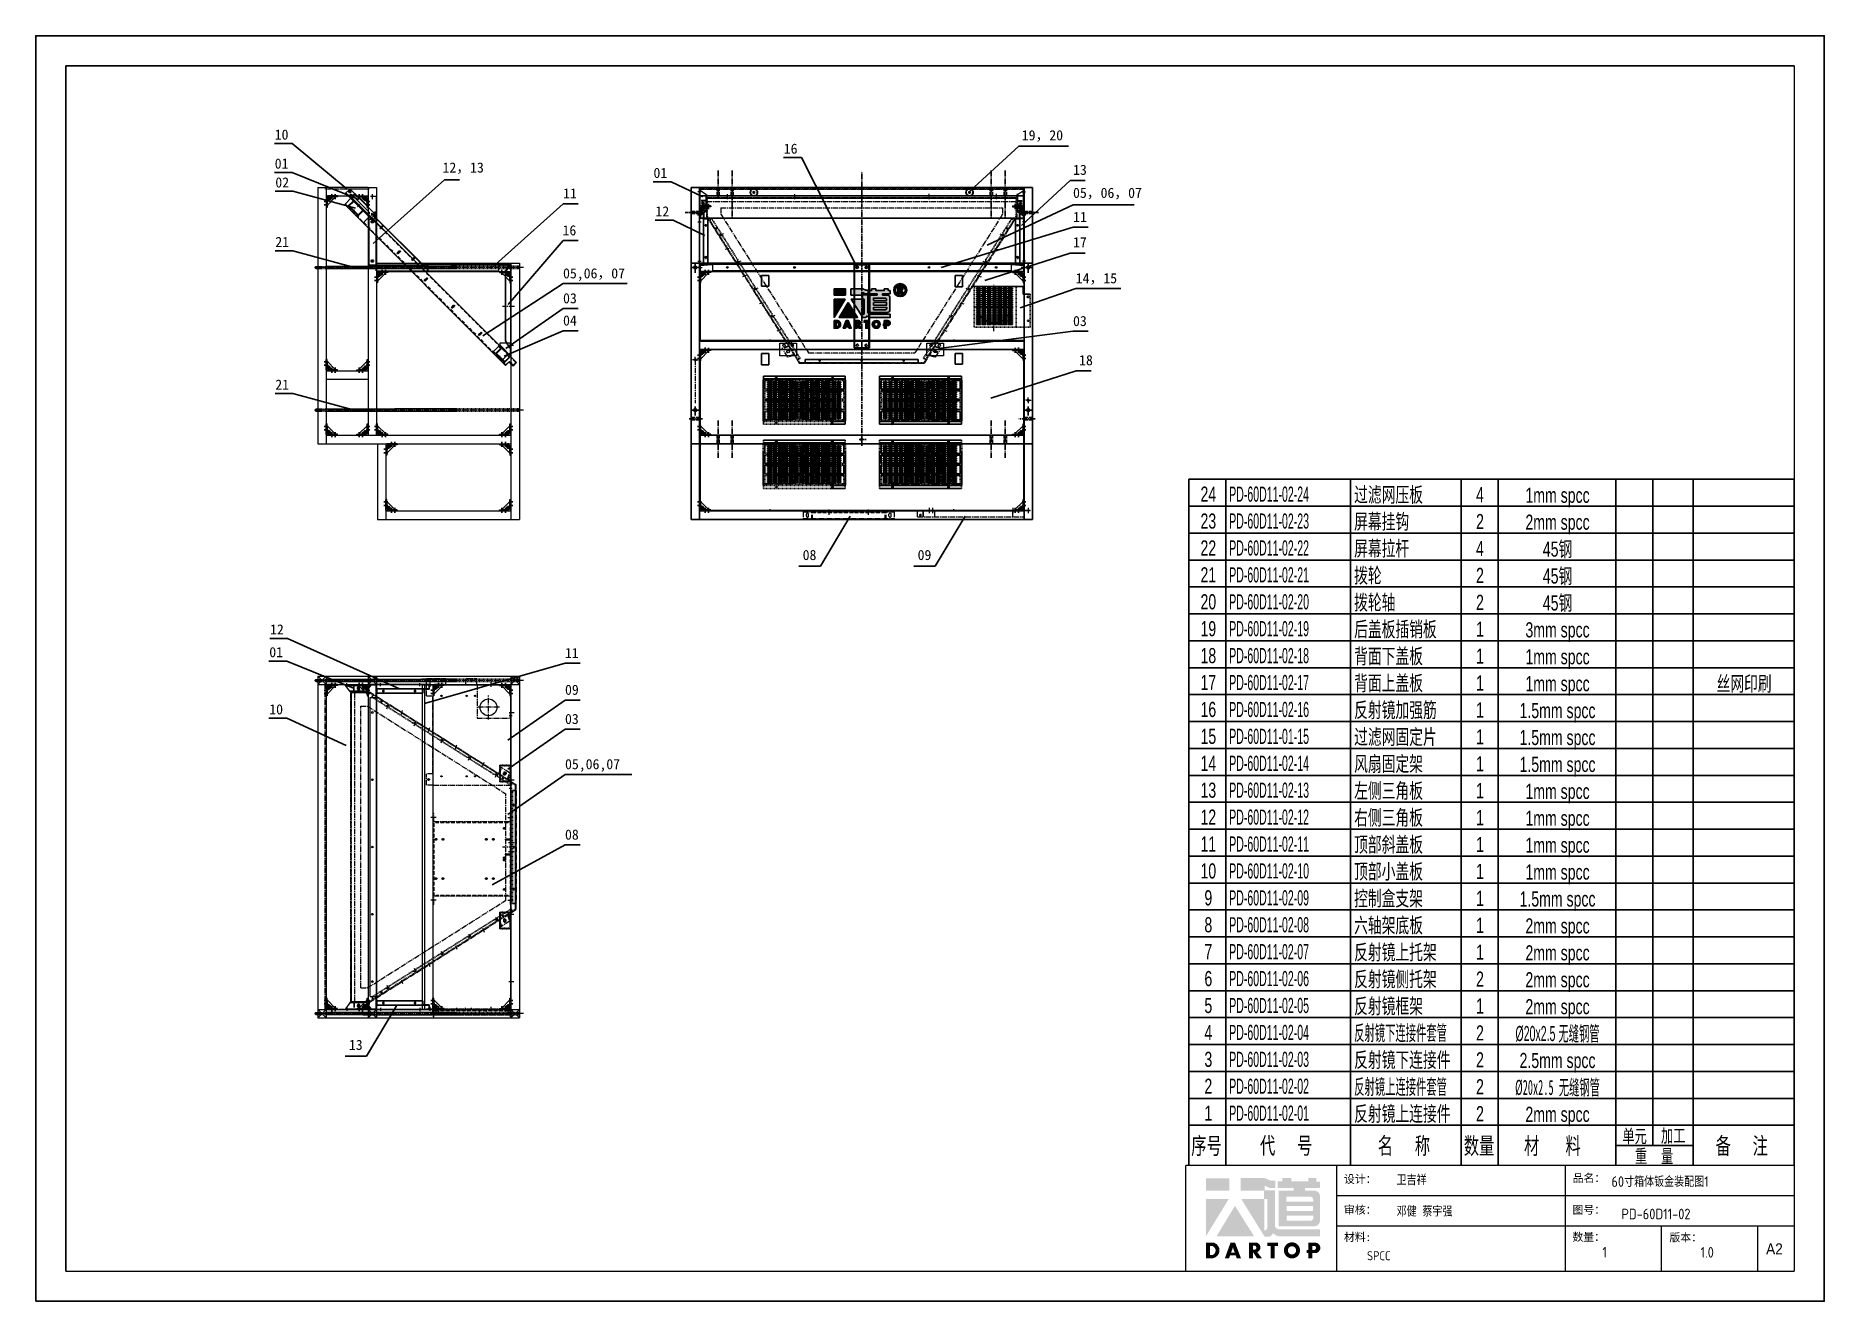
# Model space of a CAD drawing. Header units: millimetres. Extents: x -30327 to 34858, y 4015 to 75103.
# Drawn here: x -11425 to -5038, y 52753 to 57269 of the extents above; entities that cross this region are included whole.
import ezdxf
from ezdxf.enums import TextEntityAlignment as Align

# ---------------------------------------------------------------- set-up
doc = ezdxf.new("R2010")
doc.units = ezdxf.units.MM
for name, pattern in [('ACAD_ISO02W100', [15, 12, -3]), ('CENTER2', [28.575, 19.05, -3.175, 3.175, -3.175]), ('HIDDEN2', [4.7625, 3.175, -1.5875])]:
    doc.linetypes.add(name, pattern=pattern)
for name, color, linetype in [('1轮廓实线层', 7, 'Continuous'), ('2细线层', 4, 'Continuous'), ('6文字层', 3, 'Continuous'), ('green', 3, 'ACAD_ISO02W100'), ('hidden', 3, 'HIDDEN2'), ('magenta', 6, 'Continuous'), ('print', 30, 'Continuous'), ('red', 1, 'CENTER2'), ('yellow', 2, 'Continuous'), ('图框层', 7, 'Continuous')]:
    doc.layers.add(name, color=color, linetype=linetype)
for name, color, linetype, lineweight in [('A-TITLEBLOCK', 7, 'Continuous', 18), ('cen', 1, 'CENTER2', 9), ('dim', 2, 'Continuous', 9)]:
    doc.layers.add(name, color=color, linetype=linetype, lineweight=lineweight)
doc.styles.add('GB', font='GBENOR.SHX', dxfattribs={"bigfont": 'gbcbig.shx'})
doc.styles.add('HZ', font='')
doc.styles.add('PC_TEXTSTYLE', font='arial.ttf', dxfattribs={"width": 0.8})
doc.styles.add('SLDTEXTSTYLE0', font='simfang.ttf', dxfattribs={"bigfont": 'bigfont'})
doc.styles.add('SLDTEXTSTYLE1', font='Gothic.ttf', dxfattribs={"width": 0.913})
doc.styles.get('HZ').set_extended_font_data('SimSun')

msp = doc.modelspace()

# ---------------------------------------------------------------- texts
at = {"style": 'HZ'}
for s, height, p in [('10', 36.11846, (-10571.4063, 56897.9798)), ('19，20', 36.11846, (-7903.5946, 56895.6081)), ('16', 36.11846, (-8753.4464, 56847.7656)), ('01    ', 36.11846, (-10571.4063, 56794.5244)), ('12，13', 36.11846, (-9972.0898, 56780.5171)), ('01    ', 36.11846, (-9218.7837, 56761.2935)), ('13', 36.11846, (-7720.3355, 56772.3483)), ('02    ', 36.11846, (-10569.1862, 56727.3218)), ('      11 ', 36.11846, (-9689.1215, 56688.0259)), ('      05，06，07 ', 36.118462, (-7867.9408, 56690.0809)), ('12', 36.11846, (-9211.6711, 56623.9018)), ('16', 36.11846, (-9543.5328, 56556.3571)), ('11', 36.11846, (-7720.3355, 56604.0459)), ('21', 36.11846, (-10569.1862, 56514.8829)), ('17', 36.11846, (-7720.3355, 56513.7536)), ('      05,06，07 ', 36.118462, (-9689.1215, 56402.88)), ('14，15', 36.11846, (-7710.7466, 56385.4741)), ('      03 ', 36.11846, (-9689.1215, 56313.9196)), ('      04 ', 36.11846, (-9689.1215, 56234.5374)), ('      03 ', 36.11846, (-7867.9408, 56232.7274)), ('18', 36.11846, (-7698.8473, 56092.952)), ('21', 36.11846, (-10569.1862, 56005.6022)), ('08', 36.11846, (-8686.0495, 55397.7155)), ('09', 36.11846, (-8275.5025, 55397.7155)), ('12', 36.11846, (-10588.0521, 55132.0339)), ('01    ', 36.11846, (-10590.8014, 55050.9992)), ('11', 36.11846, (-9535.0498, 55047.8639)), ('      09 ', 36.11846, (-9682.1815, 54916.6585)), ('10', 36.11846, (-10590.8014, 54846.8963)), ('      03 ', 36.11846, (-9682.1815, 54812.5722)), ('      05,06,07 ', 36.118462, (-9682.0151, 54651.2709)), ('      08 ', 36.11846, (-9682.1815, 54399.8516)), ('13', 36.11846, (-10306.4018, 53649.5023))]:
    msp.add_text(s, height=height, dxfattribs=at).set_placement(p)

# ---------------------------------------------------------------- blocks, each defined once
blk = doc.blocks.new('DDD')
for p, q in [((4725.7, 13519.5), (4695.2, 13550)), ((4725.7, 13519.5), (4695.2, 13550)), ((4720.7, 13553.5), (4715, 13547.7)), ((4720.7, 13553.5), (4715, 13547.7)), ((4729.2, 13545), (4723.5, 13539.2)), ((4729.2, 13545), (4723.5, 13539.2))]:
    blk.add_line(p, q)
blk.add_lwpolyline([(4688.7, 13553.5), (4724.2, 13553.5, -0.414214), (4729.2, 13548.5), (4729.2, 13513)], format="xyb")
blk.add_lwpolyline([(4688.7, 13553.5), (4724.2, 13553.5, -0.414214), (4729.2, 13548.5), (4729.2, 13513)], format="xyb")
for points in [[(4688.7, 13553.5), (4688.7, 13550)], [(4688.7, 13553.5), (4688.7, 13550)], [(4688.7, 13550), (4695.2, 13550)], [(4688.7, 13550), (4695.2, 13550)], [(4725.7, 13519.5), (4725.7, 13513)], [(4725.7, 13519.5), (4725.7, 13513)], [(4725.7, 13513), (4729.2, 13513)], [(4725.7, 13513), (4729.2, 13513)]]:
    blk.add_lwpolyline(points)
blk.add_circle((4719.2, 13543.5), 1.75)
blk.add_circle((4719.2, 13543.5), 1.75)
blk.add_arc((4719.2, 13543.5), 6, 135, 315)
blk.add_arc((4719.2, 13543.5), 6, 135, 315)
at = {"layer": 'green'}
for p, q in [((4695.2, 13550), (4721.7, 13550)), ((4695.2, 13550), (4721.7, 13550)), ((4721.7, 13550), (4725.7, 13546)), ((4721.7, 13550), (4725.7, 13546)), ((4725.7, 13519.5), (4725.7, 13546)), ((4725.7, 13519.5), (4725.7, 13546))]:
    blk.add_line(p, q, dxfattribs=at)
at = {"layer": 'red'}
for p, q in [((4697.2, 13542), (4697.2, 13560.2)), ((4697.2, 13542), (4697.2, 13560.2)), ((4709.2, 13542.3), (4709.2, 13560.5)), ((4709.2, 13542.3), (4709.2, 13560.5)), ((4719.2, 13543.5), (4710.8, 13543.5)), ((4719.2, 13543.5), (4710.8, 13543.5)), ((4719.2, 13543.5), (4719.2, 13555.1)), ((4719.2, 13543.5), (4719.2, 13555.1)), ((4719.2, 13543.5), (4719.2, 13534.6)), ((4719.2, 13543.5), (4727.7, 13543.5)), ((4719.2, 13543.5), (4719.2, 13534.6)), ((4719.2, 13543.5), (4727.7, 13543.5)), ((4735.9, 13533.5), (4722.4, 13533.5)), ((4735.9, 13533.5), (4722.4, 13533.5)), ((4735.9, 13521.5), (4722.4, 13521.5)), ((4735.9, 13521.5), (4722.4, 13521.5))]:
    blk.add_line(p, q, dxfattribs=at)
blk = doc.blocks.new('PC_MXB_BLOCK')
at = {"layer": '1轮廓实线层'}
for p, q in [((-180, 8), (-180, 0)), ((0, 8), (0, 0))]:
    blk.add_line(p, q, dxfattribs=at)
at = {"layer": '2细线层'}
for p, q in [((-180, 8), (0, 8)), ((-169, 8), (-169, 0)), ((-132, 8), (-132, 0)), ((-99, 8), (-99, 0)), ((-88, 8), (-88, 0)), ((-53, 8), (-53, 0)), ((-42, 8), (-42, 0)), ((-30, 8), (-30, 0)), ((-180, 0), (0, 0))]:
    blk.add_line(p, q, dxfattribs=at)
at = {"layer": '6文字层', "style": 'PC_TEXTSTYLE'}
for tag, width, p, p2 in [('序号', 0.769182, (-178.38, 1.35), (-170.09, 1.35)), ('代号', 3.14773, (-168.05, 1.35), (-134.11, 1.35)), ('名称', 2.802424, (-130.87, 1.2), (-100.28, 1.2)), ('数量', 0.817449, (-97.88, 1.2), (-89, 1.2)), ('材料', 2.943328, (-86.43, 1.01), (-54.3, 1.01)), ('单重', 0.854038, (-52.21, 0.89), (-43, 0.89)), ('总重', 0.958888, (-41.2, 1.27), (-30.86, 1.27)), ('备注', 2.494074, (-28.61, 1.02), (-1.16, 1.02))]:
    blk.add_attdef(tag, text='', height=4.5, dxfattribs=dict(at, width=width)).set_placement(p, p2, align=Align.FIT)
blk = doc.blocks.new('PC_MXBTITLERECORD')
at = {"layer": '1轮廓实线层'}
for p, q in [((-180, 0), (-180, 12)), ((0, 0), (0, 12))]:
    blk.add_line(p, q, dxfattribs=at)
at = {"layer": '2细线层'}
for p, q in [((-169, 12), (-169, 0)), ((-132, 12), (-132, 0)), ((-99, 12), (-99, 0)), ((-88, 12), (-88, 0)), ((-53, 12), (-53, 0)), ((-42, 12), (-42, 6)), ((-30, 12), (-30, 0)), ((-30, 6), (-53, 6))]:
    blk.add_line(p, q, dxfattribs=at)
at = {"style": 'PC_TEXTSTYLE', "flags": 1}
blk.add_attdef('Fo oFShowMe', (-53, 6), '', height=0.00000005, dxfattribs=at)
at = {"layer": '6文字层', "style": 'PC_TEXTSTYLE', "width": 0.667}
for s, height, p in [('单元', 4, (-47.45, 8.84)), ('加工', 4, (-35.96, 8.94)), ('序号', 5, (-174.77, 6)), ('代     号', 5, (-151.09, 6)), ('名     称', 5, (-116.06, 6)), ('数量', 5, (-93.71, 6)), ('材      料', 5, (-71.89, 6)), ('重    量', 4, (-41.65, 2.94)), ('备     注', 5, (-15.57, 6))]:
    blk.add_text(s, height=height, dxfattribs=at).set_placement(p, align=Align.MIDDLE)
blk = doc.blocks.new('Dartop Logo')
at = {"true_color": 0xc40018}
h = blk.add_hatch(color=12, dxfattribs=at)
h.set_gradient(color1=(196, 0, 24), color2=(196, 0, 24), tint=1)
h.paths.add_polyline_path([(30.39, -3.87), (33.08, -5.04), (35.99, -5.04), (35.99, -1.19), (33.59, -1.19), (30.46, 0.05), (17.94, 0.05), (17.94, -6.46), (30.12, -6.46), (30.12, -6.59), (30.12, -10.75), (18.31, -10.75), (30.46, -30.31), (32.87, -30.31, 0.279375), (34.63, -28.6), (34.63, -28.51), (34.84, -28.51, 0.143145), (38.15, -30.2), (59.27, -30.2), (59.27, -26.49), (38.06, -26.49, -0.414214), (35.75, -24.18), (35.75, -6.26), (30.39, -6.26)])
h.paths.add_polyline_path([(30.25, -10.84), (31.8, -10.84), (31.8, -26.02, -0.088936), (30.9, -26.94), (30.24, -26.94)], flags=16)
h = blk.add_hatch(color=12, dxfattribs=at)
h.set_gradient(color1=(196, 0, 24), color2=(196, 0, 24), tint=1)
h.paths.add_polyline_path([(59.24, -1.73), (57.36, -1.73), (57.36, 0.06), (53.06, 0.06), (53.06, -1.64), (44.29, -1.64), (44.29, 0.15), (39.7, 0.15), (39.7, -1.67), (37.16, -1.67), (37.16, -4.97), (45.54, -4.97), (45.54, -6.42), (37.73, -6.42), (37.73, -24.88), (56.26, -24.88, 0.414214), (59.15, -21.99), (59.15, -9.35, 0.414214), (56.26, -6.46), (51.36, -6.46), (51.36, -5.03), (59.24, -5.03)])
h.paths.add_polyline_path([(54.21, -9.59, -0.414214), (55.66, -11.04), (55.66, -12.1), (41.79, -12.1), (41.79, -9.59)], flags=16)
h.paths.add_polyline_path([(55.57, -14.33), (55.57, -17.01), (41.88, -17.01), (41.88, -14.33)], flags=16)
h.paths.add_polyline_path([(55.75, -19.43), (55.75, -20.57, -0.414214), (54.3, -22.02), (41.88, -22.02), (41.88, -19.43)], flags=16)
h = blk.add_hatch(color=12, dxfattribs=at)
h.set_gradient(color1=(196, 0, 24), color2=(196, 0, 24), tint=1)
h.paths.add_polyline_path([(12.18, 0), (0, 0), (0, -6.37), (12.18, -6.37)])
h = blk.add_hatch(color=12, dxfattribs=at)
h.set_gradient(color1=(196, 0, 24), color2=(196, 0, 24), tint=1)
h.paths.add_polyline_path([(11.79, -10.83), (0.03, -10.83), (0.03, -30.03)])
h = blk.add_hatch(color=12, dxfattribs=at)
h.set_gradient(color1=(196, 0, 24), color2=(196, 0, 24), tint=1)
h.paths.add_polyline_path([(15.05, -14.31), (5.44, -30.15), (25.01, -30.15)])
at = {"true_color": 0x646464}
h = blk.add_hatch(color=251, dxfattribs=at)
h.set_gradient(color1=(100, 100, 100), color2=(100, 100, 100), tint=1)
h.paths.add_polyline_path([(4.15, -33.43), (0.11, -33.43), (0.11, -41.5), (3.51, -41.5, 0.793016)])
h.paths.add_polyline_path([(3.57, -39.73), (2.16, -39.73), (2.16, -35.19), (3.42, -35.19, -0.671361)], flags=16)
h = blk.add_hatch(color=251, dxfattribs=at)
h.set_gradient(color1=(100, 100, 100), color2=(100, 100, 100), tint=1)
h.paths.add_polyline_path([(15.08, -33.36), (12.78, -33.36), (9.82, -41.51), (12, -41.51), (12.51, -40.06), (15.46, -40.06), (15.99, -41.52), (18.19, -41.52)])
h.paths.add_polyline_path([(14.9, -38.51), (13.07, -38.51), (13.97, -35.95)], flags=16)
h = blk.add_hatch(color=251, dxfattribs=at)
h.set_gradient(color1=(100, 100, 100), color2=(100, 100, 100), tint=1)
h.paths.add_polyline_path([(26.27, -33.36), (22.3, -33.36), (22.3, -41.51), (24.4, -41.51), (24.4, -38.28), (26.55, -41.54), (29.09, -41.54), (26.61, -38.3, 0.744055)])
h.paths.add_polyline_path([(24.38, -37.08), (24.38, -34.94), (25.32, -34.94, -0.796809), (25.3, -37.08)], flags=16)
h = blk.add_hatch(color=251, dxfattribs=at)
h.set_gradient(color1=(100, 100, 100), color2=(100, 100, 100), tint=1)
h.paths.add_polyline_path([(37.44, -33.4), (31.88, -33.4), (31.88, -35.16), (33.61, -35.16), (33.61, -41.52), (35.69, -41.52), (35.69, -35.16), (37.44, -35.16)])
h = blk.add_hatch(color=251, dxfattribs=at)
h.set_gradient(color1=(100, 100, 100), color2=(100, 100, 100), tint=1)
h.paths.add_polyline_path([(40.46, -37.41, 1), (48.83, -37.41, 1)])
h.paths.add_polyline_path([(46.8, -37.41, -1), (42.5, -37.41, -1)], flags=16)
h = blk.add_hatch(color=251, dxfattribs=at)
h.set_gradient(color1=(100, 100, 100), color2=(100, 100, 100), tint=1)
h.paths.add_polyline_path([(56.85, -33.38), (56.73, -33.38), (53.19, -33.38), (53.19, -37.19), (52.26, -37.19), (52.26, -38.73), (53.18, -38.73), (53.18, -41.5), (55.24, -41.5), (55.24, -38.72), (57.51, -38.72, 0.812304)])
h.paths.add_polyline_path([(55.21, -37.18), (55.21, -35.05), (56.39, -35.05, -0.778213), (56.27, -37.18)], flags=16)
blk = doc.blocks.new('DT-A2-TITLE')
for p, q in [((594, 420), (0, 420)), ((0, 420), (0, 420)), ((0, 420), (0, 0)), ((0, 420), (10, 420)), ((594, 0), (594, 420)), ((10, 410), (10, 10)), ((584, 410), (10, 410))]:
    blk.add_line(p, q)
at = {"layer": 'A-TITLEBLOCK', "color": 7}
for p, q in [((584, 410), (584, 10)), ((594, 0), (594, 297)), ((382, 10), (382, 45)), ((584, 45), (382, 45)), ((432, 45), (432, 10)), ((508, 45), (508, 10)), ((584, 35), (432, 35)), ((432, 25), (584.08, 25)), ((540, 10), (540, 25)), ((572, 10), (572, 25)), ((10, 10), (584, 10)), ((0, 0), (594, 0))]:
    blk.add_line(p, q, dxfattribs=at)
at = {"layer": 'A-TITLEBLOCK', "xscale": 0.6400000000000001, "yscale": 0.6400000000000001, "zscale": 0.6400000000000001}
blk.add_blockref('Dartop Logo', (388.65, 40.81), dxfattribs=at)
at = {"style": 'GB'}
for tag, p, height in [('#设计', (451.96, 38.52), 3.5), ('#品名', (523.32, 37.95), 3.5), ('#审核', (451.99, 28.1), 3.5), ('#图号', (526.67, 27.2), 3.5), ('#数量', (520.33, 14.51), 3.5), ('#版本', (552.92, 14.47), 3.5), ('#材料说明', (442.15, 13.59), 3)]:
    blk.add_attdef(tag, p, '', height=height, dxfattribs=at)
at = {"layer": 'A-TITLEBLOCK', "color": 7, "attachment_point": 1}
for s, insert, char_height, style in [('设计：', (434.47, 41.87), 2.646, 'SLDTEXTSTYLE0'), ('品名：', (510.43, 42.19), 2.646, 'SLDTEXTSTYLE0'), ('审核：', (434.47, 31.64), 2.646, 'SLDTEXTSTYLE0'), ('图号：', (510.4, 31.66), 2.646, 'SLDTEXTSTYLE0'), ('材料:', (434.47, 22.62), 2.646, 'SLDTEXTSTYLE0'), ('数量：', (510.35, 22.64), 2.646, 'SLDTEXTSTYLE0'), ('版本：', (542.59, 22.48), 2.646, 'SLDTEXTSTYLE0'), ('A2', (574.7, 19.21), 3.704, 'SLDTEXTSTYLE1')]:
    blk.add_mtext(s, dxfattribs=dict(at, insert=insert, char_height=char_height, style=style))
blk = doc.blocks.new('htrsghstr')
for p, q in [((3825.2, 68522.4), (3829.2, 68526.4)), ((3825.2, 68504.4), (3825.2, 68522.4)), ((3841.4, 68506.4), (3825.2, 68506.4)), ((3953.2, 68504.4), (3825.2, 68504.4)), ((3829.2, 68526.4), (3949.2, 68526.4)), ((3845.4, 68516.4), (3841.4, 68512.4)), ((3841.4, 68512.4), (3841.4, 68504.4)), ((3932.9, 68516.4), (3845.4, 68516.4)), ((3932.9, 68516.4), (3936.9, 68512.4)), ((3936.9, 68512.4), (3936.9, 68504.4)), ((3953.2, 68506.4), (3936.9, 68506.4)), ((3949.2, 68526.4), (3953.2, 68522.4)), ((3953.2, 68522.4), (3953.2, 68504.4))]:
    blk.add_line(p, q)
for centre in [(3832.2, 68518.9), (3946.2, 68518.9)]:
    blk.add_circle(centre, 3.5)
at = {"layer": 'cen'}
for p, q in [((3826.8, 68518.9), (3838.4, 68518.9)), ((3832.2, 68513.9), (3832.2, 68523)), ((3889.2, 68500.4), (3889.2, 68512.3)), ((3939.8, 68518.9), (3951.4, 68518.9)), ((3946.2, 68512.9), (3946.2, 68523.2))]:
    blk.add_line(p, q, dxfattribs=at)
blk = doc.blocks.new('htrsdgstergs')
for p, q in [((3647, 65525.5), (3775, 65525.5)), ((3647, 65523.5), (3647, 65525.5)), ((3647, 65523.5), (3775, 65523.5)), ((3668, 65502.5), (3647, 65523.5)), ((3754, 65502.5), (3668, 65502.5)), ((3668, 65502.5), (3668, 65500.5)), ((3754, 65500.5), (3668, 65500.5)), ((3672, 65502.5), (3672, 65500.5)), ((3750, 65502.5), (3750, 65500.5)), ((3754, 65502.5), (3775, 65523.5)), ((3754, 65502.5), (3754, 65500.5)), ((3775, 65525.5), (3775, 65523.5))]:
    blk.add_line(p, q)
blk.add_circle((3711, 65513), 4)
at = {"layer": 'cen'}
for p, q in [((3654, 65519.2), (3654, 65531.1)), ((3768, 65519.2), (3768, 65531.1)), ((3704.6, 65513), (3717.2, 65513)), ((3711, 65507.1), (3711, 65519))]:
    blk.add_line(p, q, dxfattribs=at)
blk = doc.blocks.new('grsh')
for p, q in [((-2046.6, 19615.6), (-2037.6, 19615.6)), ((-2046.6, 19610.6), (-2037.6, 19610.6))]:
    blk.add_line(p, q)
for centre, start, end in [((-2046.6, 19613.1), 90, 270), ((-2037.6, 19613.1), 270, 90)]:
    blk.add_arc(centre, 2.5, start, end)
blk = doc.blocks.new('HGSTRGSE')
for p, q in [((635.1, 56093.4), (635.1, 56075.4)), ((635.1, 56093.4), (653.1, 56093.4)), ((635.1, 56093.4), (653.1, 56093.4)), ((635.1, 56075.4), (637.1, 56075.4)), ((637.1, 56091.4), (637.1, 56073)), ((637.1, 56091.4), (651.1, 56091.4)), ((653.1, 56093.4), (653.1, 55260.5)), ((618.1, 56073), (618.1, 55260.5)), ((618.1, 56073), (637.1, 56073)), ((623.1, 56063.2), (623.1, 56007.3)), ((648.1, 56063.2), (623.1, 56063.2)), ((648.1, 56017.5), (623.1, 56017.5)), ((625.6, 56060.9), (625.6, 56019.8)), ((648.1, 56060.9), (625.6, 56060.9)), ((648.1, 56050.7), (625.6, 56050.7)), ((648.1, 56019.8), (625.6, 56019.8)), ((648.1, 56063.2), (648.1, 56050.7)), ((648.1, 56019.8), (648.1, 56007.3)), ((648.1, 56007.3), (623.1, 56007.3)), ((618.1, 55353.2), (653.1, 55353.2)), ((623.1, 55323.5), (648.1, 55323.5)), ((623.1, 55323.5), (623.1, 55273.5)), ((625.6, 55321), (648.1, 55321)), ((625.6, 55321), (625.6, 55276)), ((648.1, 55321), (648.1, 55323.5)), ((618.1, 55260.5), (653.1, 55260.5)), ((623.1, 55273.5), (648.1, 55273.5)), ((625.6, 55276), (648.1, 55276)), ((648.1, 55273.5), (648.1, 55276)), ((651.1, 55258.5), (671.1, 55258.5)), ((653.1, 55260.5), (669.1, 55260.5)), ((669.1, 55260.5), (669.1, 55278.5)), ((671.1, 55278.5), (669.1, 55278.5)), ((671.1, 55258.5), (671.1, 55278.5))]:
    blk.add_line(p, q)
at = {"extrusion": (-3.26773e-13, -0.406737, 0.913545)}
for p, q in [((629.1, 55930.8, 1), (638.1, 55930.8, 1)), ((629.1, 55793.7, 1), (638.1, 55793.7, 1)), ((629.1, 55656.6, 1), (638.1, 55656.6, 1)), ((629.1, 55519.5, 1), (638.1, 55519.5, 1))]:
    blk.add_line(p, q, dxfattribs=at)
for centre, start, end in [((629.1, 51093.3, -22748.2), 90, 169.76713), ((638.1, 51093.3, -22748.2), 10.23287, 90), ((629.1, 50968, -22692.4), 90, 169.76713), ((638.1, 50968, -22692.4), 10.23287, 90), ((629.1, 50842.8, -22636.7), 90, 169.76713), ((638.1, 50842.8, -22636.7), 10.23287, 90), ((629.1, 50717.5, -22580.9), 90, 169.76713), ((638.1, 50717.5, -22580.9), 10.23287, 90)]:
    blk.add_arc(centre, 2.5, start, end, dxfattribs=at)
at = {"layer": 'cen', "ltscale": 4}
blk.add_line((640.9, 56081.4), (632.3, 56081.4), dxfattribs=at)
at = {"layer": 'cen'}
for p, q in [((620.1, 56035.3), (628.9, 56035.3)), ((620.1, 55298.5), (628.9, 55298.5)), ((661.1, 55255.4), (661.1, 55264))]:
    blk.add_line(p, q, dxfattribs=at)
at = {"layer": 'hidden', "ltscale": 4}
for p, q in [((637.1, 56083.4), (635.1, 56083.4)), ((637.1, 56082.9), (635.1, 56082.9)), ((637.1, 56079.9), (635.1, 56079.9)), ((637.1, 56079.4), (635.1, 56079.4)), ((651.1, 56091.4), (651.1, 55258.5)), ((618.1, 56072.2), (637.1, 56072.2)), ((618.1, 56068.2), (620.1, 56068.2)), ((620.1, 56072.2), (620.1, 55260.5)), ((623.1, 56039.3), (625.6, 56039.3)), ((623.1, 56031.3), (625.6, 56031.3)), ((623.1, 55302.5), (625.6, 55302.5)), ((623.1, 55294.5), (625.6, 55294.5)), ((659.1, 55260.5), (659.1, 55258.5)), ((659.6, 55260.5), (659.6, 55258.5)), ((662.6, 55260.5), (662.6, 55258.5)), ((663.1, 55260.5), (663.1, 55258.5))]:
    blk.add_line(p, q, dxfattribs=at)
at = {"extrusion": (-3.26718e-13, -0.406737, 0.913545)}
for p in [(2675.8, 31480.9, -22748.5), (2675.8, 31355.6, -22692.7), (2675.8, 31230.4, -22637), (2675.8, 31105.1, -22581.2)]:
    blk.add_blockref('grsh', p, dxfattribs=at)
blk = doc.blocks.new('HNETYHDR')
for p, q in [((4743.6, 65331.5), (4743.6, 65289.3)), ((4743.6, 65331.5), (4783.6, 65331.5)), ((4746.1, 65331.5), (4746.1, 65289.3)), ((4783.6, 65325.5), (4747, 65288.9)), ((4783.6, 65322), (4748.7, 65287.1)), ((4783.6, 65322), (4781.8, 65323.8)), ((4783.6, 65331.5), (4783.6, 65325.5))]:
    blk.add_line(p, q)
for radius in [3, 0.5]:
    blk.add_arc((4746.6, 65289.3), radius, 180, 315)
at = {"layer": 'cen'}
for p, q in [((4739.8, 65323.5), (4750, 65323.5)), ((4761.3, 65306.8), (4766.6, 65301.5))]:
    blk.add_line(p, q, dxfattribs=at)
at = {"layer": 'hidden'}
for p, q in [((4758.5, 65300.4), (4760.2, 65298.6)), ((4767.7, 65309.6), (4769.4, 65307.8))]:
    blk.add_line(p, q, dxfattribs=at)
blk = doc.blocks.new('HDRTHRDTHD')
for p, q in [((5220.5, 65527.3), (5280.5, 65527.3)), ((5220.5, 65527.3), (5280.5, 65527.3)), ((5220.5, 65482.1), (5220.5, 65527.3)), ((5280.5, 65482.1), (5220.5, 65482.1)), ((5280.5, 65527.3), (5280.5, 65482.1))]:
    blk.add_line(p, q)
for centre in [(5235.5, 65519.3), (5265.5, 65519.3)]:
    blk.add_circle(centre, 4)
for centre in [(5235.5, 65519.3), (5265.5, 65519.3)]:
    blk.add_arc(centre, 4, 3.83835, 176.16165)
blk = doc.blocks.new('HERGRTSGSR')
for p, q in [((4666.9, 64815.6, -3.5), (4606.9, 64815.6, -3.5)), ((4606.9, 64815.6, -3.5), (4606.9, 64775.6, -3.5)), ((4666.9, 64813.1, -3.5), (4606.9, 64813.1, -3.5)), ((4666.9, 64775.6, -3.5), (4606.9, 64775.6, -3.5)), ((4609.4, 64813.1, -3.5), (4609.4, 64775.6, -3.5)), ((4664.4, 64777.4, -3.5), (4609.4, 64777.4, -3.5)), ((4664.4, 64813.1, -3.5), (4664.4, 64775.6, -3.5)), ((4666.9, 64815.6, -3.5), (4666.9, 64775.6, -3.5))]:
    blk.add_line(p, q)
at = {"extrusion": (0, -0.707107, 0.707107)}
for p, q in [((4632.9, 64796.2), (4632.9, 64792.6, -3.5)), ((4640.9, 64796.2), (4640.9, 64792.6, -3.5))]:
    blk.add_line(p, q, dxfattribs=at)
for centre, start, end in [((4636.9, 45817.8, -45817.8), 0, 180), ((4636.9, 45812.8, -45817.8), 180, 0)]:
    blk.add_arc(centre, 4, start, end, dxfattribs=at)
at = {"extrusion": (-5.26104e-14, 0.707107, 0.707107)}
blk.add_arc((-4636.9, -45819, 45814), 4, 180, 360, dxfattribs=at)
at = {"layer": 'cen'}
for p, q in [((4621.9, 64817.1, -3.5), (4621.9, 64810.7, -3.5)), ((4651.9, 64817.1, -3.5), (4651.9, 64810.7, -3.5))]:
    blk.add_line(p, q, dxfattribs=at)
blk = doc.blocks.new('HEGHER')
for p, q in [((-26.3, 44092.1), (-1.3, 44092.1)), ((-26.3, 44089.6), (-1.3, 44089.6)), ((-16.3, 44071.1), (-11.3, 44071.1)), ((-1.3, 44092.1), (-1.3, 44042.1)), ((-1.3, 44092.1), (-1.3, 44042.1)), ((-26.3, 44044.6), (-1.3, 44044.6)), ((-26.3, 44042.1), (-1.3, 44042.1)), ((-16.3, 44063.1), (-11.3, 44063.1))]:
    blk.add_line(p, q)
for centre, start, end in [((-16.3, 44067.1), 90, 270), ((-11.3, 44067.1), 270, 90)]:
    blk.add_arc(centre, 4, start, end)
blk = doc.blocks.new('GSEFREGFSEA')
for p, q in [((-1587.4, 54556.5), (-1256.4, 55296.8)), ((-1536.4, 54545.6), (-1223.3, 55245.8)), ((-1256.4, 55296.8), (-810.5, 55296.8)), ((-831.4, 55296.8), (-1235.4, 55296.8)), ((-1223.3, 55245.8), (-843.5, 55245.8)), ((-530.4, 54545.6), (-843.5, 55245.8)), ((-479.4, 54556.5), (-810.5, 55296.8)), ((-781.7, 55232.5), (-792.7, 55227.6)), ((-508, 54620.3), (-518.9, 54615.4)), ((-1587.4, 54461.9), (-1587.4, 54556.5)), ((-1536.4, 54512.9), (-1536.4, 54545.6)), ((-530.4, 54512.9), (-530.4, 54545.6)), ((-479.4, 54461.9), (-479.4, 54556.5)), ((-1612.4, 54526.9), (-1612.4, 54476.9)), ((-1587.4, 54526.9), (-1612.4, 54526.9)), ((-1587.4, 54524.4), (-1612.4, 54524.4)), ((-1587.4, 54479.4), (-1612.4, 54479.4)), ((-1597.4, 54505.9), (-1602.4, 54505.9)), ((-1597.4, 54497.9), (-1602.4, 54497.9)), ((-1587.4, 54461.9), (-1587.4, 54518.4)), ((-1587.4, 54461.9), (-1587.4, 54481.9)), ((-1587.4, 54481.9), (-479.4, 54481.9)), ((-1536.4, 54512.9), (-530.4, 54512.9)), ((-479.4, 54526.9), (-454.4, 54526.9)), ((-479.4, 54524.4), (-454.4, 54524.4)), ((-479.4, 54479.4), (-454.4, 54479.4)), ((-469.4, 54505.9), (-464.4, 54505.9)), ((-469.4, 54497.9), (-464.4, 54497.9)), ((-454.4, 54526.9), (-454.4, 54476.9)), ((-1587.4, 54476.9), (-1612.4, 54476.9)), ((-1587.4, 54461.9), (-479.4, 54461.9)), ((-479.4, 54476.9), (-454.4, 54476.9))]:
    blk.add_line(p, q)
for centre, radius, start, end in [((-1288.6, 55195.7), 6, 63.93042, 247.88033), ((-778.2, 55195.7), 6, 292.11967, 116.06958), ((-1349.7, 55058.7), 6, 65.90538, 246.06331), ((-717.2, 55058.7), 6, 293.93669, 114.09462), ((-1410.9, 54921.8), 6, 65.90538, 246.06331), ((-655.9, 54921.8), 6, 293.93669, 114.09462), ((-1472.2, 54784.8), 6, 65.90538, 246.06331), ((-594.7, 54784.8), 6, 293.93669, 114.09462), ((-1533.4, 54647.9), 6, 65.90538, 246.06331), ((-533.4, 54647.9), 6, 293.93669, 114.09462), ((-1602.4, 54501.9), 4, 90, 270), ((-1597.4, 54501.9), 4, 270, 90), ((-469.4, 54501.9), 4, 90, 270), ((-464.4, 54501.9), 4, 270, 90)]:
    blk.add_arc(centre, radius, start, end)
at = {"layer": 'cen'}
for p, q in [((-1179.5, 55284.8), (-1188.1, 55284.8)), ((-1029.5, 55284.8), (-1038.1, 55284.8)), ((-879.5, 55284.8), (-888.1, 55284.8)), ((-1283.2, 55193.3), (-1294.1, 55198.2)), ((-1282.3, 55231.2), (-1274.4, 55227.7)), ((-784.5, 55231.2), (-792.4, 55227.7)), ((-783.7, 55193.3), (-772.7, 55198.2)), ((-1323.1, 55129), (-1336.9, 55135.1)), ((-743.7, 55129), (-729.9, 55135.1)), ((-1344, 55056.2), (-1355, 55061.1)), ((-722.8, 55056.2), (-711.9, 55061.1)), ((-1384.5, 54991.9), (-1398.2, 54998)), ((-682.4, 54991.9), (-668.6, 54998)), ((-1404.9, 54919.1), (-1415.8, 54924)), ((-662, 54919.1), (-651, 54924)), ((-1445.8, 54854.8), (-1459.5, 54860.9)), ((-621.1, 54854.8), (-607.3, 54860.9)), ((-1465.7, 54782), (-1476.7, 54786.9)), ((-601.1, 54782), (-590.1, 54786.9)), ((-1507.1, 54717.7), (-1520.9, 54723.8)), ((-559.8, 54717.7), (-546, 54723.8)), ((-1556.1, 54619.1), (-1548.2, 54615.6)), ((-1526.6, 54644.9), (-1537.6, 54649.8)), ((-540.3, 54644.9), (-529.3, 54649.8)), ((-510.8, 54619.1), (-518.6, 54615.6)), ((-1535.4, 54459.3), (-1535.4, 54467.9)), ((-1285.4, 54459.3), (-1285.4, 54467.9)), ((-1033.4, 54459.3), (-1033.4, 54467.9)), ((-781.4, 54459.3), (-781.4, 54467.9)), ((-531.4, 54459.3), (-531.4, 54467.9))]:
    blk.add_line(p, q, dxfattribs=at)
at = {"layer": 'cen', "ltscale": 4}
for p, q in [((-1183.4, 55288.5), (-1183.4, 55280)), ((-1033.4, 55288.5), (-1033.4, 55280)), ((-883.4, 55288.5), (-883.4, 55280)), ((-1277.2, 55233.1), (-1280.7, 55225.2)), ((-789.6, 55233.1), (-786.1, 55225.2)), ((-1551, 54620.9), (-1554.4, 54613.1)), ((-515.9, 54620.9), (-512.4, 54613.1))]:
    blk.add_line(p, q, dxfattribs=at)
at = {"layer": 'hidden'}
for p, q in [((-1585.4, 54556.1), (-1255.1, 55294.8)), ((-1286, 55201.1), (-1253.8, 55273.2)), ((-1264.7, 55278.1), (-1253.8, 55273.2)), ((-1255.1, 55294.8), (-811.8, 55294.8)), ((-1235.4, 55296.8), (-1235.4, 55278.8)), ((-1235.4, 55278.8), (-831.4, 55278.8)), ((-831.4, 55278.8), (-831.4, 55296.8)), ((-802.1, 55278.1), (-813.1, 55273.2)), ((-780.8, 55201.1), (-813.1, 55273.2)), ((-481.4, 54556.1), (-811.8, 55294.8)), ((-1347.2, 55064.2), (-1290.9, 55190.2)), ((-719.6, 55064.2), (-775.9, 55190.2)), ((-1408.5, 54927.3), (-1352.1, 55053.2)), ((-658.4, 54927.3), (-714.7, 55053.2)), ((-1469.7, 54790.3), (-1413.4, 54916.3)), ((-597.1, 54790.3), (-653.5, 54916.3)), ((-1530.9, 54653.4), (-1474.6, 54779.4)), ((-535.9, 54653.4), (-592.2, 54779.4)), ((-1568.3, 54569.8), (-1535.8, 54642.4)), ((-498.5, 54569.8), (-531, 54642.4)), ((-1585.4, 54463.9), (-1585.4, 54556.1)), ((-1579.3, 54574.7), (-1568.3, 54569.8)), ((-487.6, 54574.7), (-498.5, 54569.8)), ((-481.4, 54463.9), (-481.4, 54556.1)), ((-1585.4, 54463.9), (-481.4, 54463.9))]:
    blk.add_line(p, q, dxfattribs=at)
at = {"layer": 'hidden', "ltscale": 4}
for p, q in [((-1537.4, 54463.9), (-1537.4, 54461.9)), ((-1536.9, 54463.9), (-1536.9, 54461.9)), ((-1533.9, 54463.9), (-1533.9, 54461.9)), ((-1533.4, 54463.9), (-1533.4, 54461.9)), ((-1287.4, 54463.9), (-1287.4, 54461.9)), ((-1286.9, 54463.9), (-1286.9, 54461.9)), ((-1283.9, 54463.9), (-1283.9, 54461.9)), ((-1283.4, 54463.9), (-1283.4, 54461.9)), ((-1035.4, 54463.9), (-1035.4, 54461.9)), ((-1034.9, 54463.9), (-1034.9, 54461.9)), ((-1031.9, 54463.9), (-1031.9, 54461.9)), ((-1031.4, 54463.9), (-1031.4, 54461.9)), ((-783.4, 54463.9), (-783.4, 54461.9)), ((-782.9, 54463.9), (-782.9, 54461.9)), ((-779.9, 54463.9), (-779.9, 54461.9)), ((-779.4, 54463.9), (-779.4, 54461.9)), ((-533.4, 54463.9), (-533.4, 54461.9)), ((-532.9, 54463.9), (-532.9, 54461.9)), ((-529.9, 54463.9), (-529.9, 54461.9)), ((-529.4, 54463.9), (-529.4, 54461.9))]:
    blk.add_line(p, q, dxfattribs=at)
for centre, radius in [((-1183.4, 55284.8), 2), ((-1183.4, 55284.8), 1.5), ((-1033.4, 55284.8), 2), ((-1033.4, 55284.8), 1.5), ((-883.4, 55284.8), 2), ((-883.4, 55284.8), 1.5), ((-1278.7, 55229.6), 2), ((-1278.7, 55229.6), 2), ((-1278.7, 55229.6), 1.5), ((-1278.7, 55229.6), 1.5), ((-788.1, 55229.6), 2), ((-788.1, 55229.6), 2), ((-788.1, 55229.6), 1.5), ((-788.1, 55229.6), 1.5), ((-1552.5, 54617.5), 2), ((-1552.5, 54617.5), 2), ((-1552.5, 54617.5), 1.5), ((-1552.5, 54617.5), 1.5), ((-514.4, 54617.5), 2), ((-514.4, 54617.5), 2), ((-514.4, 54617.5), 1.5), ((-514.4, 54617.5), 1.5)]:
    blk.add_circle(centre, radius, dxfattribs=at)
at = {"layer": 'yellow'}
blk.add_line((-769.2, 55234.9), (-772.4, 55242.2), dxfattribs=at)
at = {"xscale": -1, "rotation": 335.9053764266555}
blk.add_blockref('HEGHER', (-19298.8, 15016.6), dxfattribs=at)
at = {"rotation": 24.09462357334447}
blk.add_blockref('HEGHER', (17232, 15016.6), dxfattribs=at)
blk = doc.blocks.new('HRTHG')
for p, q in [((6432, 62235.1), (6432, 62236.1)), ((6432, 62081.1), (6432, 62235.1)), ((6433, 62235.1), (6432, 62235.1)), ((6432, 62235.1), (6432, 62233.1)), ((6433, 62235.1), (7590.5, 62235.1)), ((7590.5, 62081.1), (7590.5, 62235.1)), ((6432, 62081.1), (7590.5, 62081.1))]:
    blk.add_line(p, q)
blk = doc.blocks.new('HTRHRS')
for p, q in [((3676, 62415.6), (4001, 62415.6)), ((3676, 62413.6), (3676, 62415.6)), ((3676, 62413.6), (3706, 62413.6)), ((3706, 62137.6), (3706, 62415.6)), ((3971, 62137.6), (3971, 62415.6)), ((3971, 62413.6), (4001, 62413.6)), ((4001, 62413.6), (4001, 62415.6)), ((3676, 62139.6), (3706, 62139.6)), ((3676, 62137.6), (3676, 62139.6)), ((3676, 62137.6), (4001, 62137.6)), ((3971, 62139.6), (4001, 62139.6)), ((4001, 62137.6), (4001, 62139.6))]:
    blk.add_line(p, q)
for centre, radius in [((3768.5, 62405.6), 3), ((3768.5, 62405.6), 2.5), ((3908.5, 62405.6), 3), ((3908.5, 62405.6), 2.5), ((3768.5, 62380.6), 3), ((3768.5, 62380.6), 2.5), ((3908.5, 62380.6), 3), ((3908.5, 62380.6), 2.5), ((3768.5, 62225.6), 3), ((3768.5, 62225.6), 2.5), ((3908.5, 62225.6), 3), ((3908.5, 62225.6), 2.5), ((3729.5, 62161.6), 3), ((3729.5, 62161.6), 2.5), ((3768.5, 62200.6), 3), ((3768.5, 62200.6), 2.5), ((3834.5, 62161.6), 3), ((3834.5, 62161.6), 2.5), ((3842.5, 62161.6), 3), ((3842.5, 62161.6), 2.5), ((3908.5, 62200.6), 3), ((3908.5, 62200.6), 2.5), ((3947.5, 62161.6), 3), ((3947.5, 62161.6), 2.5)]:
    blk.add_circle(centre, radius)
at = {"layer": 'cen'}
for p, q in [((3691, 62404.2), (3691, 62425.1)), ((3986, 62404.2), (3986, 62425.1)), ((3691, 62149.1), (3691, 62128.2)), ((3986, 62149.1), (3986, 62128.2))]:
    blk.add_line(p, q, dxfattribs=at)
at = {"layer": 'hidden', "ltscale": 4}
for p, q in [((3706, 62413.6), (3971, 62413.6)), ((3708, 62405.6), (3706, 62405.6)), ((3708, 62147.6), (3708, 62405.6)), ((3969, 62147.6), (3969, 62405.6)), ((3971, 62405.6), (3969, 62405.6)), ((3708, 62147.6), (3706, 62147.6)), ((3971, 62147.6), (3969, 62147.6)), ((3971, 62139.6), (3706, 62139.6))]:
    blk.add_line(p, q, dxfattribs=at)
blk = doc.blocks.new('HTEHTRE')
for p, q in [((3679.2, 61743.6), (4004.2, 61743.6)), ((3679.2, 61743.6), (3679.2, 61719.6)), ((3679.2, 61719.6), (4004.2, 61719.6)), ((3690.2, 61728.6), (3690.2, 61734.6)), ((3698.2, 61728.6), (3698.2, 61734.6)), ((3985.2, 61728.6), (3985.2, 61734.6)), ((3993.2, 61728.6), (3993.2, 61734.6)), ((4004.2, 61743.6), (4004.2, 61719.6))]:
    blk.add_line(p, q)
for centre, start, end in [((3694.2, 61734.6), 0, 180), ((3694.2, 61728.6), 180, 0), ((3989.2, 61734.6), 0, 180), ((3989.2, 61728.6), 180, 0)]:
    blk.add_arc(centre, 4, start, end)
at = {"layer": 'cen'}
for p, q in [((3771.7, 61732.2), (3771.7, 61753.1)), ((3911.7, 61732.2), (3911.7, 61753.1))]:
    blk.add_line(p, q, dxfattribs=at)
at = {"layer": 'hidden', "ltscale": 4}
for p, q in [((3709.2, 61719.6), (3709.2, 61743.6)), ((3711.2, 61741.6), (3972.2, 61741.6)), ((3711.2, 61719.6), (3711.2, 61741.6)), ((3972.2, 61719.6), (3972.2, 61741.6)), ((3974.2, 61719.6), (3974.2, 61743.6))]:
    blk.add_line(p, q, dxfattribs=at)
blk = doc.blocks.new('HTHER')
for p, q in [((4424.6, 62140.8), (4400.6, 62140.8)), ((4400.6, 62140.8), (4400.6, 62138.8)), ((4400.6, 62138.8), (4422.6, 62138.8)), ((4409.6, 61872.8), (4409.6, 62130.8)), ((4424.6, 62130.8), (4409.6, 62130.8)), ((4422.6, 62138.8), (4422.6, 62130.8)), ((4424.6, 61862.8), (4424.6, 62140.8)), ((4400.6, 61862.8), (4400.6, 61864.8)), ((4400.6, 61864.8), (4422.6, 61864.8)), ((4424.6, 61862.8), (4400.6, 61862.8)), ((4424.6, 61872.8), (4409.6, 61872.8)), ((4422.6, 61872.8), (4422.6, 61864.8))]:
    blk.add_line(p, q)
at = {"layer": 'cen'}
for p, q in [((4412.6, 62150.3), (4412.6, 62129.4)), ((4412.6, 61872.3), (4412.6, 61851.4))]:
    blk.add_line(p, q, dxfattribs=at)
at = {"layer": 'cen', "ltscale": 4}
for p, q in [((4428.4, 62130.8), (4419.8, 62130.8)), ((4428.4, 61975.8), (4419.8, 61975.8)), ((4428.4, 61950.8), (4419.8, 61950.8))]:
    blk.add_line(p, q, dxfattribs=at)
at = {"layer": 'hidden', "ltscale": 4}
blk.add_line((4422.6, 61872.8), (4422.6, 62130.8), dxfattribs=at)
blk = doc.blocks.new('HTEHGER')
for p, q in [((5021, 61960.4), (5022.5, 61960.4)), ((5021, 61681.4), (5021, 61960.4)), ((5022.5, 61982.4), (5062.5, 61982.4)), ((5022.5, 61960.4), (5022.5, 61982.4)), ((5062.5, 61960.4), (5062.5, 61982.4)), ((5062.5, 61960.4), (5341, 61960.4)), ((5341, 61982.4), (5403, 61982.4)), ((5341, 61982.4), (5341, 61960.4)), ((5403, 61982.4), (5403, 61914.4)), ((5381, 61914.4), (5381, 61842.9)), ((5381, 61914.4), (5403, 61914.4)), ((5381, 61842.9), (5403, 61842.9)), ((5403, 61842.9), (5403, 61802.9)), ((5261, 61801.4), (5261, 61681.4)), ((5381, 61801.4), (5261, 61801.4)), ((5381, 61802.9), (5403, 61802.9)), ((5381, 61802.9), (5381, 61801.4)), ((5011, 61682.9), (5001, 61682.9)), ((5021, 61682.9), (5001, 61682.9)), ((5001, 61681.4), (5001, 61682.9)), ((5281, 61681.4), (5001, 61681.4)), ((5261, 61682.9), (5281, 61682.9)), ((5281, 61681.4), (5281, 61682.9))]:
    blk.add_line(p, q)
for centre, radius in [((5042.5, 61975.4), 3), ((5396, 61975.4), 3), ((5054, 61929.4), 2), ((5054, 61929.4), 1.5), ((5341, 61929.4), 2), ((5341, 61929.4), 1.5), ((5054, 61839.4), 2), ((5054, 61839.4), 1.5), ((5341, 61839.4), 2), ((5341, 61839.4), 1.5), ((5396, 61822.9), 3), ((5054, 61809.4), 2), ((5054, 61809.4), 1.5), ((5341, 61809.4), 2), ((5341, 61809.4), 1.5)]:
    blk.add_circle(centre, radius)
at = {"layer": 'cen'}
for p, q in [((5011, 61687.2), (5011, 61677.1)), ((5271, 61687.2), (5271, 61677.1))]:
    blk.add_line(p, q, dxfattribs=at)
blk = doc.blocks.new('GWTGTWR')
for p, q in [((5212.6, 62358.7), (5592.6, 62358.7)), ((5212.6, 62358.7), (5212.6, 62338.2)), ((5212.6, 62336.7), (5212.6, 62338.2)), ((5614.6, 62336.7), (5212.6, 62336.7)), ((5232.6, 62358.7), (5232.6, 62336.7)), ((5234.1, 62358.7), (5234.1, 62336.7)), ((5274.1, 62338.2), (5234.1, 62338.2)), ((5274.1, 62358.7), (5274.1, 62336.7)), ((5552.6, 62358.7), (5552.6, 62336.7)), ((5614.6, 62338.2), (5552.6, 62338.2)), ((5592.6, 62358.7), (5592.6, 62338.2)), ((5614.6, 62338.2), (5614.6, 62336.7))]:
    blk.add_line(p, q)
blk.add_circle((5222.6, 62353.2), 3)
at = {"layer": 'cen'}
for p, q in [((5254.1, 62326.7), (5254.1, 62347.6)), ((5265.6, 62326.7), (5265.6, 62347.6)), ((5552.6, 62326.7), (5552.6, 62347.6)), ((5607.6, 62326.7), (5607.6, 62347.6))]:
    blk.add_line(p, q, dxfattribs=at)
blk = doc.blocks.new('HTREGHER')
for p, q in [((5789.1, 62021.9), (5790.6, 62021.9)), ((5789.1, 62021.9), (5789.1, 61999.9)), ((5789.1, 62021.9), (5789.1, 61999.9)), ((5790.6, 62021.9), (5790.6, 61720.9)), ((5768.6, 61998.4), (5768.6, 61999.9)), ((5768.6, 61999.9), (5790.6, 61999.9)), ((5768.6, 61998.4), (5790.6, 61998.4)), ((5768.6, 61723.9), (5768.6, 61996.9)), ((5768.6, 61996.9), (5790.6, 61996.9)), ((5789.1, 61998.4), (5789.1, 61996.9)), ((5790.6, 61723.9), (5768.6, 61723.9)), ((5790.6, 61722.4), (5768.6, 61722.4)), ((5768.6, 61720.9), (5768.6, 61722.4)), ((5790.6, 61720.9), (5768.6, 61720.9)), ((5789.1, 61723.9), (5789.1, 61722.4))]:
    blk.add_line(p, q)
at = {"layer": 'cen', "ltscale": 4}
for p, q in [((5794.4, 62014.9), (5785.8, 62014.9)), ((5794.4, 61968.9), (5785.8, 61968.9)), ((5794.4, 61914.9), (5785.8, 61914.9)), ((5794.4, 61884.9), (5785.8, 61884.9)), ((5794.4, 61862.4), (5785.8, 61862.4))]:
    blk.add_line(p, q, dxfattribs=at)
at = {"layer": 'cen'}
blk.add_line((5774.1, 61726.1), (5774.1, 61716), dxfattribs=at)
blk = doc.blocks.new('HTHERHT')
at = {"lineweight": 15}
for p, q in [((9552.2, 59448), (8395.2, 59448)), ((8395.2, 59448), (8395.2, 59446.2)), ((8395.2, 59446.2), (8395.2, 59368.3)), ((9552.2, 59448), (9552.2, 59446.2)), ((9552.2, 59446.2), (9552.2, 59368.3)), ((8395.2, 59368.3), (8395.2, 59367.9)), ((9552.2, 59368.3), (8395.2, 59368.3)), ((8409.2, 59367.9), (8395.2, 59367.9)), ((8395.2, 59367.5), (8395.2, 59367.9)), ((8409.2, 59367.5), (8395.2, 59367.5)), ((8409.2, 59367.7), (8409.2, 59367.9)), ((9538.2, 59367.7), (8409.2, 59367.7)), ((8409.2, 59203), (8409.2, 59367.7)), ((9538.2, 59367.9), (9552.2, 59367.9)), ((9538.2, 59367.9), (9538.2, 59367.7)), ((9538.2, 59367.7), (9538.2, 59203)), ((9538.2, 59367.5), (9552.2, 59367.5)), ((9552.2, 59368.3), (9552.2, 59367.9)), ((9552.2, 59367.5), (9552.2, 59367.9)), ((8395.2, 59202), (8395.2, 59203)), ((9552.2, 59203), (8395.2, 59203)), ((8440.2, 59202), (8395.2, 59202)), ((8396.2, 59181), (8395.2, 59181)), ((8395.2, 59181), (8396.2, 59181)), ((9507.2, 59181), (8440.2, 59181)), ((9552.2, 59202), (9507.2, 59202)), ((9552.2, 59181), (9551.2, 59181)), ((9552.2, 59203), (9552.2, 59202))]:
    blk.add_line(p, q, dxfattribs=at)
for p, q in [((8395.2, 59202), (8395.2, 59181)), ((8396.2, 59202), (8396.2, 59181)), ((8440.2, 59203), (8440.2, 59181)), ((9507.2, 59203), (9507.2, 59181)), ((9551.2, 59202), (9551.2, 59181)), ((9552.2, 59202), (9552.2, 59181))]:
    blk.add_line(p, q)
for centre, radius in [((8493.7, 59193), 3), ((8733.7, 59193), 3), ((8957.7, 59193), 4), ((8989.7, 59193), 4), ((9213.7, 59193), 3), ((9453.7, 59193), 3)]:
    blk.add_circle(centre, radius)
at = {"layer": 'cen'}
for p, q in [((8493.7, 59454.2), (8493.7, 59436.1)), ((8733.7, 59454.2), (8733.7, 59436.1)), ((8973.7, 59454.2), (8973.7, 59436.1)), ((9213.7, 59455.2), (9213.7, 59437.1)), ((9453.7, 59455.2), (9453.7, 59437.1)), ((8388.5, 59193), (8403.8, 59193)), ((9558.8, 59193), (9543.5, 59193))]:
    blk.add_line(p, q, dxfattribs=at)
at = {"layer": 'hidden', "extrusion": (0, -0.707107, 0.707107)}
for centre in [(8416.7, 41961.9, -41961.9), (9530.7, 41961.9, -41961.9), (8416.7, 41879.2, -41879.2), (9530.7, 41879.2, -41879.2)]:
    blk.add_circle(centre, 2, dxfattribs=at)
blk = doc.blocks.new('GRTSGSERGRS')
at = {"lineweight": 15}
for p, q in [((8440.2, 58903.9), (8440.2, 58881.9)), ((8440.2, 58903.9), (9507.2, 58903.9)), ((9507.2, 58903.9), (9507.2, 58881.9)), ((8395.2, 58882.9), (8395.2, 58881.9)), ((8395.2, 58882.9), (8440.2, 58882.9)), ((8395.2, 58881.9), (9552.2, 58881.9)), ((8395.2, 58881.9), (8395.2, 58881.8)), ((8409.2, 58881.8), (8395.2, 58881.8)), ((8409.2, 58881.8), (8409.2, 58881.7)), ((8409.2, 58881.7), (9538.2, 58881.7)), ((8409.2, 58881.7), (8409.2, 58717.1)), ((9507.2, 58882.9), (9552.2, 58882.9)), ((9538.2, 58881.7), (9538.2, 58881.8)), ((9538.2, 58881.8), (9552.2, 58881.8)), ((9538.2, 58717.1), (9538.2, 58881.7)), ((9552.2, 58882.9), (9552.2, 58881.9)), ((9552.2, 58881.9), (9552.2, 58881.8)), ((8395.2, 58717.1), (8409.2, 58717.1)), ((8395.2, 58717.1), (8395.2, 58716.5)), ((8395.2, 58716.5), (8395.2, 58401.9)), ((8409.2, 58717.1), (9538.2, 58717.1)), ((9538.2, 58717.1), (9552.2, 58717.1)), ((9552.2, 58717.1), (9552.2, 58716.5)), ((9552.2, 58716.5), (9552.2, 58401.9)), ((8395.2, 58401.9), (9552.2, 58401.9))]:
    blk.add_line(p, q, dxfattribs=at)
for centre, radius in [((8493.7, 58896.9), 3), ((8733.7, 58896.9), 3), ((8973.7, 58896.9), 3), ((9213.7, 58896.9), 3), ((9453.7, 58896.9), 3), ((9472.2, 58481.9), 30)]:
    blk.add_circle(centre, radius)
at = {"layer": 'cen'}
for p, q in [((8388.5, 58689.9), (8403.8, 58689.9)), ((9545.5, 58689.9), (9560.8, 58689.9)), ((8388.5, 58471.9), (8403.8, 58471.9)), ((9545.5, 58471.9), (9560.8, 58471.9)), ((8493.7, 58409.1), (8493.7, 58391)), ((8733.7, 58409.1), (8733.7, 58391)), ((8957.7, 58408.1), (8957.7, 58390)), ((8989.7, 58408.1), (8989.7, 58390)), ((9213.7, 58408.1), (9213.7, 58390)), ((9453.7, 58408.1), (9453.7, 58390))]:
    blk.add_line(p, q, dxfattribs=at)
at = {"layer": 'cen', "lineweight": 9}
for p, q in [((9472.2, 58442.1), (9472.2, 58521.6)), ((9428.7, 58481.9), (9515.6, 58481.9))]:
    blk.add_line(p, q, dxfattribs=at)
blk = doc.blocks.new('HGSTGSEGRSE')
at = {"lineweight": 15}
for p, q in [((9965.3, 59132.9), (9987.3, 59132.9)), ((9965.3, 59132.9), (9965.3, 59131.9)), ((9965.3, 59131.9), (9986.3, 59131.9)), ((9986.3, 59131.9), (9986.3, 59052.5)), ((9987.3, 59132.9), (9987.3, 59052.9)), ((10151.9, 58886.9), (9986.3, 59052.5)), ((10152.3, 58887.9), (9987.3, 59052.9)), ((10151.9, 58886.9), (10170.3, 58887)), ((10152.3, 58887.9), (10467.3, 58887.9)), ((10422.3, 58886.9), (10467.3, 58886.9)), ((10467.3, 58886.9), (10467.3, 58887.9)), ((10170.3, 58866), (10422.3, 58865.9)), ((10466.3, 58865.9), (10467.3, 58865.9))]:
    blk.add_line(p, q, dxfattribs=at)
for p, q in [((10010, 59028.9), (9999.2, 59018.1)), ((10002, 59015.3), (9999.2, 59018.1)), ((10012.8, 59026.1), (10002, 59015.3)), ((10123.1, 58915.7), (10112.4, 58905)), ((10115.2, 58902.2), (10112.4, 58905)), ((10125.9, 58912.9), (10115.2, 58902.2)), ((10170.3, 58888), (10170.3, 58866)), ((10422.3, 58887.9), (10422.3, 58865.9)), ((10466.3, 58886.9), (10466.3, 58865.9)), ((10467.3, 58887.9), (10467.3, 58865.9)), ((10467.3, 58865.9), (10466.3, 58865.9))]:
    blk.add_line(p, q)
for centre in [(10179.3, 58877.9), (10397.3, 58877.9)]:
    blk.add_circle(centre, 3)
at = {"layer": 'cen'}
for p, q in [((9972.3, 59139.2), (9972.3, 59121.1)), ((10473.3, 58877.9), (10457.9, 58877.9))]:
    blk.add_line(p, q, dxfattribs=at)
blk = doc.blocks.new('HRTSHGSRTGH')
for p, q in [((11015.1, 58921), (11015.1, 59109)), ((11015.1, 59109), (11031.1, 59109)), ((11030.1, 59085.6), (11030.1, 59109)), ((11030.1, 58921), (11030.1, 59085.6)), ((11030.1, 59085.6), (11045.1, 59085.6)), ((11031.1, 59085.6), (11031.1, 59109)), ((11045.1, 58921), (11045.1, 59085.6)), ((11015.1, 58921), (11045.1, 58921)), ((11015.1, 58921), (11030.1, 58921)), ((11015.1, 58921), (11015.1, 58900)), ((11016.1, 58920), (11031.1, 58920)), ((11016.1, 58920), (11016.1, 58900)), ((11030.1, 58921.7), (11045.1, 58921.7)), ((11031.1, 58920), (11031.1, 58921))]:
    blk.add_line(p, q)
at = {"extrusion": (0, -0.707107, 0.707107)}
for centre in [(11038.1, 41763.2, -41763.2), (11038.1, 41683.2, -41683.2)]:
    blk.add_circle(centre, 3, dxfattribs=at)
for centre in [(11038.1, 41761.7, -41763.2), (11038.1, 41681.7, -41683.2)]:
    blk.add_arc(centre, 3, 14.47751, 165.52249, dxfattribs=at)
at = {"layer": 'cen'}
for p, q in [((11009.3, 59075), (11020.9, 59075)), ((11009.5, 58935), (11020.7, 58935))]:
    blk.add_line(p, q, dxfattribs=at)
blk = doc.blocks.new('HSRTGSERGS')
for p, q in [((11015.1, 58783.4), (11015.1, 58810.4)), ((11015.1, 58783.4), (11015.1, 58595.4)), ((11015.1, 58783.4), (11045.1, 58783.4)), ((11015.1, 58783.4), (11030.1, 58783.4)), ((11016.1, 58784.4), (11016.1, 58810.4)), ((11016.1, 58784.4), (11031.1, 58784.4)), ((11030.1, 58783.4), (11030.1, 58595.4)), ((11030.1, 58782.7), (11045.1, 58782.7)), ((11031.1, 58784.4), (11031.1, 58783.4)), ((11045.1, 58783.4), (11045.1, 58617.8)), ((11015.1, 58595.4), (11031.1, 58595.4)), ((11030.1, 58617.8), (11045.1, 58617.8)), ((11031.1, 58617.8), (11031.1, 58595.4))]:
    blk.add_line(p, q)
at = {"extrusion": (0, -0.707107, 0.707107)}
for centre in [(11038.1, 41549, -41549), (11038.1, 41469.9, -41468.2)]:
    blk.add_circle(centre, 3, dxfattribs=at)
for centre in [(11038.1, 41547.5, -41549), (11038.1, 41468.4, -41468.2)]:
    blk.add_arc(centre, 3, 14.47751, 165.52249, dxfattribs=at)
at = {"layer": 'cen'}
for p, q in [((11020.7, 58769.4), (11009.5, 58769.4)), ((11020.9, 58628.4), (11009.3, 58628.4))]:
    blk.add_line(p, q, dxfattribs=at)
blk = doc.blocks.new('HSRTGSTGS')
for p, q in [((11176, 58921), (11176, 59084)), ((11197, 59084), (11176, 59084)), ((11190.5, 59078), (11187.5, 59078)), ((11197, 59084), (11197, 59109)), ((11203, 59109), (11197, 59109)), ((11203, 58900), (11203, 59109)), ((11187.5, 59072), (11190.5, 59072)), ((11190.5, 58938), (11187.5, 58938)), ((11187.5, 58932), (11190.5, 58932)), ((11218.5, 58915), (11215.5, 58915)), ((11215.5, 58909), (11218.5, 58909)), ((11359.5, 58915), (11356.5, 58915)), ((11356.5, 58909), (11359.5, 58909)), ((11386, 58921), (11386, 58900))]:
    blk.add_line(p, q)
at = {"lineweight": 15}
for p, q in [((11368.5, 58921), (11203, 59086.6)), ((11176, 58921), (11386, 58921)), ((11203, 58900), (11386, 58900)), ((11368.5, 58921), (11386, 58921))]:
    blk.add_line(p, q, dxfattribs=at)
for centre, start, end in [((11187.5, 59075), 90, 270), ((11190.5, 59075), 270, 90), ((11187.5, 58935), 90, 270), ((11190.5, 58935), 270, 90), ((11215.5, 58912), 90, 270), ((11218.5, 58912), 270, 90), ((11356.5, 58912), 90, 270), ((11359.5, 58912), 270, 90)]:
    blk.add_arc(centre, 3, start, end)
blk = doc.blocks.new('HTRDHTRSH')
for p, q in [((12268.6, 58771.4), (12268.6, 58916.4)), ((12268.6, 58916.4), (12443.6, 58916.4)), ((12418.6, 58771.4), (12418.6, 58916.4)), ((12443.6, 58888.9), (12443.6, 58916.4)), ((12443.6, 58888.9), (12468.6, 58888.9)), ((12468.6, 58771.4), (12468.6, 58888.9)), ((12468.6, 58771.4), (12268.6, 58771.4))]:
    blk.add_line(p, q)
at = {"lineweight": 9}
for centre, radius in [((12338.6, 58843.9), 59), ((12286.1, 58897.4), 2.5), ((12391.1, 58897.4), 2.5), ((12461.1, 58878.9), 3.5), ((12286.1, 58790.4), 2.5), ((12391.1, 58790.4), 2.5), ((12461.1, 58793.9), 2.91)]:
    blk.add_circle(centre, radius, dxfattribs=at)
at = {"layer": 'cen', "lineweight": 9}
for p, q in [((12338.6, 58756.1), (12338.6, 58921.9)), ((12268, 58843.9), (12409.2, 58843.9))]:
    blk.add_line(p, q, dxfattribs=at)
blk = doc.blocks.new('HTDRHSRT')
blk.add_line((13718, 58863.7), (13663, 58863.7))
for points in [[(13690.5, 58865.2), (13664.5, 58865.2), (13664.5, 58883.2), (13663, 58883.2), (13663, 58863.7)], [(13664.5, 58868.7), (13663, 58868.7)], [(13690.5, 58865.2), (13716.5, 58865.2), (13716.5, 58883.2), (13718, 58883.2), (13718, 58863.7)], [(13718, 58868.7), (13716.5, 58868.7)]]:
    blk.add_lwpolyline(points)
at = {"layer": 'cen', "lineweight": 9}
for p, q in [((13674.5, 58872.1), (13674.5, 58860.8)), ((13706.5, 58872.1), (13706.5, 58860.8))]:
    blk.add_line(p, q, dxfattribs=at)
blk.add_lwpolyline([(13690.5, 58851.3), (13690.5, 58894)], dxfattribs=at)
at = {"layer": 'green', "lineweight": 9}
for p, q in [((13671, 58865.2), (13671, 58863.7)), ((13678, 58865.2), (13678, 58863.7)), ((13703, 58865.2), (13703, 58863.7)), ((13710, 58865.2), (13710, 58863.7))]:
    blk.add_line(p, q, dxfattribs=at)
blk = doc.blocks.new('bgfs')
at = {"color": 0}
for p, q in [((19166.8, 10900.7), (19181.8, 10900.7)), ((19166.8, 10897.7), (19166.8, 10900.7)), ((19166.8, 10897.7), (19181.8, 10897.7)), ((19166.8, 10893.7), (19181.8, 10893.7)), ((19166.8, 10890.7), (19166.8, 10893.7)), ((19166.8, 10890.7), (19181.8, 10890.7)), ((19166.8, 10886.7), (19181.8, 10886.7)), ((19166.8, 10883.7), (19166.8, 10886.7)), ((19166.8, 10883.7), (19181.8, 10883.7)), ((19166.8, 10879.7), (19181.8, 10879.7)), ((19166.8, 10876.7), (19166.8, 10879.7)), ((19166.8, 10876.7), (19181.8, 10876.7)), ((19166.8, 10869.7), (19166.8, 10872.7)), ((19166.8, 10872.7), (19181.8, 10872.7)), ((19166.8, 10869.7), (19181.8, 10869.7)), ((19166.8, 10862.7), (19166.8, 10865.7)), ((19166.8, 10865.7), (19181.8, 10865.7)), ((19166.8, 10862.7), (19181.8, 10862.7)), ((19166.8, 10855.7), (19166.8, 10858.7)), ((19166.8, 10858.7), (19181.8, 10858.7)), ((19181.8, 10897.7), (19181.8, 10900.7)), ((19181.8, 10890.7), (19181.8, 10893.7)), ((19181.8, 10883.7), (19181.8, 10886.7)), ((19181.8, 10876.7), (19181.8, 10879.7)), ((19181.8, 10869.7), (19181.8, 10872.7)), ((19181.8, 10862.7), (19181.8, 10865.7)), ((19181.8, 10855.7), (19181.8, 10858.7)), ((19185.8, 10900.7), (19200.8, 10900.7)), ((19185.8, 10897.7), (19185.8, 10900.7)), ((19185.8, 10897.7), (19200.8, 10897.7)), ((19185.8, 10893.7), (19200.8, 10893.7)), ((19185.8, 10890.7), (19185.8, 10893.7)), ((19185.8, 10890.7), (19200.8, 10890.7)), ((19185.8, 10886.7), (19200.8, 10886.7)), ((19185.8, 10883.7), (19185.8, 10886.7)), ((19185.8, 10883.7), (19200.8, 10883.7)), ((19185.8, 10879.7), (19200.8, 10879.7)), ((19185.8, 10876.7), (19185.8, 10879.7)), ((19185.8, 10876.7), (19200.8, 10876.7)), ((19185.8, 10869.7), (19185.8, 10872.7)), ((19185.8, 10872.7), (19200.8, 10872.7)), ((19185.8, 10869.7), (19200.8, 10869.7)), ((19185.8, 10862.7), (19185.8, 10865.7)), ((19185.8, 10865.7), (19200.8, 10865.7)), ((19185.8, 10862.7), (19200.8, 10862.7)), ((19185.8, 10855.7), (19185.8, 10858.7)), ((19185.8, 10858.7), (19200.8, 10858.7)), ((19200.8, 10897.7), (19200.8, 10900.7)), ((19200.8, 10890.7), (19200.8, 10893.7)), ((19200.8, 10883.7), (19200.8, 10886.7)), ((19200.8, 10876.7), (19200.8, 10879.7)), ((19200.8, 10869.7), (19200.8, 10872.7)), ((19200.8, 10862.7), (19200.8, 10865.7)), ((19200.8, 10855.7), (19200.8, 10858.7)), ((19204.8, 10900.7), (19219.8, 10900.7)), ((19204.8, 10897.7), (19204.8, 10900.7)), ((19204.8, 10897.7), (19219.8, 10897.7)), ((19204.8, 10893.7), (19219.8, 10893.7)), ((19204.8, 10890.7), (19204.8, 10893.7)), ((19204.8, 10890.7), (19219.8, 10890.7)), ((19204.8, 10886.7), (19219.8, 10886.7)), ((19204.8, 10883.7), (19204.8, 10886.7)), ((19204.8, 10883.7), (19219.8, 10883.7)), ((19204.8, 10879.7), (19219.8, 10879.7)), ((19204.8, 10876.7), (19204.8, 10879.7)), ((19204.8, 10876.7), (19219.8, 10876.7)), ((19204.8, 10869.7), (19204.8, 10872.7)), ((19204.8, 10872.7), (19219.8, 10872.7)), ((19204.8, 10869.7), (19219.8, 10869.7)), ((19204.8, 10862.7), (19204.8, 10865.7)), ((19204.8, 10865.7), (19219.8, 10865.7)), ((19204.8, 10862.7), (19219.8, 10862.7)), ((19204.8, 10855.7), (19204.8, 10858.7)), ((19204.8, 10858.7), (19219.8, 10858.7)), ((19219.8, 10897.7), (19219.8, 10900.7)), ((19219.8, 10890.7), (19219.8, 10893.7)), ((19219.8, 10883.7), (19219.8, 10886.7)), ((19219.8, 10876.7), (19219.8, 10879.7)), ((19219.8, 10869.7), (19219.8, 10872.7)), ((19219.8, 10862.7), (19219.8, 10865.7)), ((19219.8, 10855.7), (19219.8, 10858.7)), ((19223.8, 10900.7), (19238.8, 10900.7)), ((19223.8, 10897.7), (19223.8, 10900.7)), ((19223.8, 10897.7), (19238.8, 10897.7)), ((19223.8, 10893.7), (19238.8, 10893.7)), ((19223.8, 10890.7), (19223.8, 10893.7)), ((19223.8, 10890.7), (19238.8, 10890.7)), ((19223.8, 10886.7), (19238.8, 10886.7)), ((19223.8, 10883.7), (19223.8, 10886.7)), ((19223.8, 10883.7), (19238.8, 10883.7)), ((19223.8, 10879.7), (19238.8, 10879.7)), ((19223.8, 10876.7), (19223.8, 10879.7)), ((19223.8, 10876.7), (19238.8, 10876.7)), ((19223.8, 10869.7), (19223.8, 10872.7)), ((19223.8, 10872.7), (19238.8, 10872.7)), ((19223.8, 10869.7), (19238.8, 10869.7)), ((19223.8, 10862.7), (19223.8, 10865.7)), ((19223.8, 10865.7), (19238.8, 10865.7)), ((19223.8, 10862.7), (19238.8, 10862.7)), ((19223.8, 10855.7), (19223.8, 10858.7)), ((19223.8, 10858.7), (19238.8, 10858.7)), ((19238.8, 10897.7), (19238.8, 10900.7)), ((19238.8, 10890.7), (19238.8, 10893.7)), ((19238.8, 10883.7), (19238.8, 10886.7)), ((19238.8, 10876.7), (19238.8, 10879.7)), ((19238.8, 10869.7), (19238.8, 10872.7)), ((19238.8, 10862.7), (19238.8, 10865.7)), ((19238.8, 10855.7), (19238.8, 10858.7)), ((19242.8, 10900.7), (19257.8, 10900.7)), ((19242.8, 10897.7), (19242.8, 10900.7)), ((19242.8, 10897.7), (19257.8, 10897.7)), ((19242.8, 10893.7), (19257.8, 10893.7)), ((19242.8, 10890.7), (19242.8, 10893.7)), ((19242.8, 10890.7), (19257.8, 10890.7)), ((19242.8, 10883.7), (19242.8, 10886.7)), ((19242.8, 10886.7), (19257.8, 10886.7)), ((19242.8, 10883.7), (19257.8, 10883.7)), ((19242.8, 10876.7), (19242.8, 10879.7)), ((19242.8, 10879.7), (19257.8, 10879.7)), ((19242.8, 10876.7), (19257.8, 10876.7)), ((19242.8, 10869.7), (19242.8, 10872.7)), ((19242.8, 10872.7), (19257.8, 10872.7)), ((19242.8, 10869.7), (19257.8, 10869.7)), ((19242.8, 10862.7), (19242.8, 10865.7)), ((19242.8, 10865.7), (19257.8, 10865.7)), ((19242.8, 10862.7), (19257.8, 10862.7)), ((19242.8, 10855.7), (19242.8, 10858.7)), ((19242.8, 10858.7), (19257.8, 10858.7)), ((19257.8, 10897.7), (19257.8, 10900.7)), ((19257.8, 10890.7), (19257.8, 10893.7)), ((19257.8, 10883.7), (19257.8, 10886.7)), ((19257.8, 10876.7), (19257.8, 10879.7)), ((19257.8, 10869.7), (19257.8, 10872.7)), ((19257.8, 10862.7), (19257.8, 10865.7)), ((19257.8, 10855.7), (19257.8, 10858.7)), ((19261.8, 10897.7), (19261.8, 10900.7)), ((19276.8, 10900.7), (19261.8, 10900.7)), ((19276.8, 10897.7), (19261.8, 10897.7)), ((19261.8, 10890.7), (19261.8, 10893.7)), ((19276.8, 10893.7), (19261.8, 10893.7)), ((19276.8, 10890.7), (19261.8, 10890.7)), ((19276.8, 10886.7), (19261.8, 10886.7)), ((19261.8, 10883.7), (19261.8, 10886.7)), ((19276.8, 10883.7), (19261.8, 10883.7)), ((19276.8, 10879.7), (19261.8, 10879.7)), ((19261.8, 10876.7), (19261.8, 10879.7)), ((19276.8, 10876.7), (19261.8, 10876.7)), ((19276.8, 10872.7), (19261.8, 10872.7)), ((19261.8, 10869.7), (19261.8, 10872.7)), ((19276.8, 10869.7), (19261.8, 10869.7)), ((19276.8, 10865.7), (19261.8, 10865.7)), ((19261.8, 10862.7), (19261.8, 10865.7)), ((19276.8, 10862.7), (19261.8, 10862.7)), ((19276.8, 10858.7), (19261.8, 10858.7)), ((19261.8, 10855.7), (19261.8, 10858.7)), ((19276.8, 10897.7), (19276.8, 10900.7)), ((19276.8, 10890.7), (19276.8, 10893.7)), ((19276.8, 10883.7), (19276.8, 10886.7)), ((19276.8, 10876.7), (19276.8, 10879.7)), ((19276.8, 10869.7), (19276.8, 10872.7)), ((19276.8, 10862.7), (19276.8, 10865.7)), ((19276.8, 10855.7), (19276.8, 10858.7)), ((19280.8, 10897.7), (19280.8, 10900.7)), ((19295.8, 10900.7), (19280.8, 10900.7)), ((19295.8, 10897.7), (19280.8, 10897.7)), ((19280.8, 10890.7), (19280.8, 10893.7)), ((19295.8, 10893.7), (19280.8, 10893.7)), ((19295.8, 10890.7), (19280.8, 10890.7)), ((19280.8, 10883.7), (19280.8, 10886.7)), ((19295.8, 10886.7), (19280.8, 10886.7)), ((19295.8, 10883.7), (19280.8, 10883.7)), ((19280.8, 10876.7), (19280.8, 10879.7)), ((19295.8, 10879.7), (19280.8, 10879.7)), ((19295.8, 10876.7), (19280.8, 10876.7)), ((19295.8, 10872.7), (19280.8, 10872.7)), ((19280.8, 10869.7), (19280.8, 10872.7)), ((19295.8, 10869.7), (19280.8, 10869.7)), ((19295.8, 10865.7), (19280.8, 10865.7)), ((19280.8, 10862.7), (19280.8, 10865.7)), ((19295.8, 10862.7), (19280.8, 10862.7)), ((19295.8, 10858.7), (19280.8, 10858.7)), ((19280.8, 10855.7), (19280.8, 10858.7)), ((19295.8, 10897.7), (19295.8, 10900.7)), ((19295.8, 10890.7), (19295.8, 10893.7)), ((19295.8, 10883.7), (19295.8, 10886.7)), ((19295.8, 10876.7), (19295.8, 10879.7)), ((19295.8, 10869.7), (19295.8, 10872.7)), ((19295.8, 10862.7), (19295.8, 10865.7)), ((19295.8, 10855.7), (19295.8, 10858.7)), ((19166.8, 10855.7), (19181.8, 10855.7)), ((19166.8, 10848.7), (19166.8, 10851.7)), ((19166.8, 10851.7), (19181.8, 10851.7)), ((19166.8, 10848.7), (19181.8, 10848.7)), ((19166.8, 10841.7), (19166.8, 10844.7)), ((19166.8, 10844.7), (19181.8, 10844.7)), ((19166.8, 10841.7), (19181.8, 10841.7)), ((19166.8, 10837.7), (19181.8, 10837.7)), ((19166.8, 10834.7), (19166.8, 10837.7)), ((19166.8, 10834.7), (19181.8, 10834.7)), ((19166.8, 10830.7), (19181.8, 10830.7)), ((19166.8, 10827.7), (19166.8, 10830.7)), ((19166.8, 10827.7), (19181.8, 10827.7)), ((19166.8, 10823.7), (19181.8, 10823.7)), ((19166.8, 10820.7), (19166.8, 10823.7)), ((19166.8, 10820.7), (19181.8, 10820.7)), ((19166.8, 10816.7), (19181.8, 10816.7)), ((19166.8, 10813.7), (19166.8, 10816.7)), ((19166.8, 10813.7), (19181.8, 10813.7)), ((19166.8, 10809.7), (19181.8, 10809.7)), ((19166.8, 10806.7), (19166.8, 10809.7)), ((19166.8, 10806.7), (19181.8, 10806.7)), ((19166.8, 10799.7), (19166.8, 10802.7)), ((19166.8, 10802.7), (19181.8, 10802.7)), ((19166.8, 10799.7), (19181.8, 10799.7)), ((19166.8, 10792.7), (19166.8, 10795.7)), ((19166.8, 10795.7), (19181.8, 10795.7)), ((19181.8, 10848.7), (19181.8, 10851.7)), ((19181.8, 10841.7), (19181.8, 10844.7)), ((19181.8, 10834.7), (19181.8, 10837.7)), ((19181.8, 10827.7), (19181.8, 10830.7)), ((19181.8, 10820.7), (19181.8, 10823.7)), ((19181.8, 10813.7), (19181.8, 10816.7)), ((19181.8, 10806.7), (19181.8, 10809.7)), ((19181.8, 10799.7), (19181.8, 10802.7)), ((19181.8, 10792.7), (19181.8, 10795.7)), ((19185.8, 10855.7), (19200.8, 10855.7)), ((19185.8, 10848.7), (19185.8, 10851.7)), ((19185.8, 10851.7), (19200.8, 10851.7)), ((19185.8, 10848.7), (19200.8, 10848.7)), ((19185.8, 10841.7), (19185.8, 10844.7)), ((19185.8, 10844.7), (19200.8, 10844.7)), ((19185.8, 10841.7), (19200.8, 10841.7)), ((19185.8, 10837.7), (19200.8, 10837.7)), ((19185.8, 10834.7), (19185.8, 10837.7)), ((19185.8, 10834.7), (19200.8, 10834.7)), ((19185.8, 10830.7), (19200.8, 10830.7)), ((19185.8, 10827.7), (19185.8, 10830.7)), ((19185.8, 10827.7), (19200.8, 10827.7)), ((19185.8, 10823.7), (19200.8, 10823.7)), ((19185.8, 10820.7), (19185.8, 10823.7)), ((19185.8, 10820.7), (19200.8, 10820.7)), ((19185.8, 10816.7), (19200.8, 10816.7)), ((19185.8, 10813.7), (19185.8, 10816.7)), ((19185.8, 10813.7), (19200.8, 10813.7)), ((19185.8, 10809.7), (19200.8, 10809.7)), ((19185.8, 10806.7), (19185.8, 10809.7)), ((19185.8, 10806.7), (19200.8, 10806.7)), ((19185.8, 10799.7), (19185.8, 10802.7)), ((19185.8, 10802.7), (19200.8, 10802.7)), ((19185.8, 10799.7), (19200.8, 10799.7)), ((19185.8, 10792.7), (19185.8, 10795.7)), ((19185.8, 10795.7), (19200.8, 10795.7)), ((19200.8, 10848.7), (19200.8, 10851.7)), ((19200.8, 10841.7), (19200.8, 10844.7)), ((19200.8, 10834.7), (19200.8, 10837.7)), ((19200.8, 10827.7), (19200.8, 10830.7)), ((19200.8, 10820.7), (19200.8, 10823.7)), ((19200.8, 10813.7), (19200.8, 10816.7)), ((19200.8, 10806.7), (19200.8, 10809.7)), ((19200.8, 10799.7), (19200.8, 10802.7)), ((19200.8, 10792.7), (19200.8, 10795.7)), ((19204.8, 10855.7), (19219.8, 10855.7)), ((19204.8, 10848.7), (19204.8, 10851.7)), ((19204.8, 10851.7), (19219.8, 10851.7)), ((19204.8, 10848.7), (19219.8, 10848.7)), ((19204.8, 10841.7), (19204.8, 10844.7)), ((19204.8, 10844.7), (19219.8, 10844.7)), ((19204.8, 10841.7), (19219.8, 10841.7)), ((19204.8, 10837.7), (19219.8, 10837.7)), ((19204.8, 10834.7), (19204.8, 10837.7)), ((19204.8, 10834.7), (19219.8, 10834.7)), ((19204.8, 10830.7), (19219.8, 10830.7)), ((19204.8, 10827.7), (19204.8, 10830.7)), ((19204.8, 10827.7), (19219.8, 10827.7)), ((19204.8, 10823.7), (19219.8, 10823.7)), ((19204.8, 10820.7), (19204.8, 10823.7)), ((19204.8, 10820.7), (19219.8, 10820.7)), ((19204.8, 10816.7), (19219.8, 10816.7)), ((19204.8, 10813.7), (19204.8, 10816.7)), ((19204.8, 10813.7), (19219.8, 10813.7)), ((19204.8, 10809.7), (19219.8, 10809.7)), ((19204.8, 10806.7), (19204.8, 10809.7)), ((19204.8, 10806.7), (19219.8, 10806.7)), ((19204.8, 10799.7), (19204.8, 10802.7)), ((19204.8, 10802.7), (19219.8, 10802.7)), ((19204.8, 10799.7), (19219.8, 10799.7)), ((19204.8, 10792.7), (19204.8, 10795.7)), ((19204.8, 10795.7), (19219.8, 10795.7)), ((19219.8, 10848.7), (19219.8, 10851.7)), ((19219.8, 10841.7), (19219.8, 10844.7)), ((19219.8, 10834.7), (19219.8, 10837.7)), ((19219.8, 10827.7), (19219.8, 10830.7)), ((19219.8, 10820.7), (19219.8, 10823.7)), ((19219.8, 10813.7), (19219.8, 10816.7)), ((19219.8, 10806.7), (19219.8, 10809.7)), ((19219.8, 10799.7), (19219.8, 10802.7)), ((19219.8, 10792.7), (19219.8, 10795.7)), ((19223.8, 10855.7), (19238.8, 10855.7)), ((19223.8, 10848.7), (19223.8, 10851.7)), ((19223.8, 10851.7), (19238.8, 10851.7)), ((19223.8, 10848.7), (19238.8, 10848.7)), ((19223.8, 10841.7), (19223.8, 10844.7)), ((19223.8, 10844.7), (19238.8, 10844.7)), ((19223.8, 10841.7), (19238.8, 10841.7)), ((19223.8, 10837.7), (19238.8, 10837.7)), ((19223.8, 10834.7), (19223.8, 10837.7)), ((19223.8, 10834.7), (19238.8, 10834.7)), ((19223.8, 10830.7), (19238.8, 10830.7)), ((19223.8, 10827.7), (19223.8, 10830.7)), ((19223.8, 10827.7), (19238.8, 10827.7)), ((19223.8, 10823.7), (19238.8, 10823.7)), ((19223.8, 10820.7), (19223.8, 10823.7)), ((19223.8, 10820.7), (19238.8, 10820.7)), ((19223.8, 10816.7), (19238.8, 10816.7)), ((19223.8, 10813.7), (19223.8, 10816.7)), ((19223.8, 10813.7), (19238.8, 10813.7)), ((19223.8, 10809.7), (19238.8, 10809.7)), ((19223.8, 10806.7), (19223.8, 10809.7)), ((19223.8, 10806.7), (19238.8, 10806.7)), ((19223.8, 10799.7), (19223.8, 10802.7)), ((19223.8, 10802.7), (19238.8, 10802.7)), ((19223.8, 10799.7), (19238.8, 10799.7)), ((19223.8, 10792.7), (19223.8, 10795.7)), ((19223.8, 10795.7), (19238.8, 10795.7)), ((19238.8, 10848.7), (19238.8, 10851.7)), ((19238.8, 10841.7), (19238.8, 10844.7)), ((19238.8, 10834.7), (19238.8, 10837.7)), ((19238.8, 10827.7), (19238.8, 10830.7)), ((19238.8, 10820.7), (19238.8, 10823.7)), ((19238.8, 10813.7), (19238.8, 10816.7)), ((19238.8, 10806.7), (19238.8, 10809.7)), ((19238.8, 10799.7), (19238.8, 10802.7)), ((19238.8, 10792.7), (19238.8, 10795.7)), ((19242.8, 10855.7), (19257.8, 10855.7)), ((19242.8, 10851.7), (19257.8, 10851.7)), ((19242.8, 10848.7), (19242.8, 10851.7)), ((19242.8, 10848.7), (19257.8, 10848.7)), ((19242.8, 10844.7), (19257.8, 10844.7)), ((19242.8, 10841.7), (19242.8, 10844.7)), ((19242.8, 10841.7), (19257.8, 10841.7)), ((19242.8, 10837.7), (19257.8, 10837.7)), ((19242.8, 10834.7), (19242.8, 10837.7)), ((19242.8, 10834.7), (19257.8, 10834.7)), ((19242.8, 10830.7), (19257.8, 10830.7)), ((19242.8, 10827.7), (19242.8, 10830.7)), ((19242.8, 10827.7), (19257.8, 10827.7)), ((19242.8, 10823.7), (19257.8, 10823.7)), ((19242.8, 10820.7), (19242.8, 10823.7)), ((19242.8, 10820.7), (19257.8, 10820.7)), ((19242.8, 10813.7), (19242.8, 10816.7)), ((19242.8, 10816.7), (19257.8, 10816.7)), ((19242.8, 10813.7), (19257.8, 10813.7)), ((19242.8, 10806.7), (19242.8, 10809.7)), ((19242.8, 10809.7), (19257.8, 10809.7)), ((19242.8, 10806.7), (19257.8, 10806.7)), ((19242.8, 10799.7), (19242.8, 10802.7)), ((19242.8, 10802.7), (19257.8, 10802.7)), ((19242.8, 10799.7), (19257.8, 10799.7)), ((19242.8, 10792.7), (19242.8, 10795.7)), ((19242.8, 10795.7), (19257.8, 10795.7)), ((19257.8, 10848.7), (19257.8, 10851.7)), ((19257.8, 10841.7), (19257.8, 10844.7)), ((19257.8, 10834.7), (19257.8, 10837.7)), ((19257.8, 10827.7), (19257.8, 10830.7)), ((19257.8, 10820.7), (19257.8, 10823.7)), ((19257.8, 10813.7), (19257.8, 10816.7)), ((19257.8, 10806.7), (19257.8, 10809.7)), ((19257.8, 10799.7), (19257.8, 10802.7)), ((19257.8, 10792.7), (19257.8, 10795.7)), ((19276.8, 10855.7), (19261.8, 10855.7)), ((19261.8, 10848.7), (19261.8, 10851.7)), ((19276.8, 10851.7), (19261.8, 10851.7)), ((19276.8, 10848.7), (19261.8, 10848.7)), ((19261.8, 10841.7), (19261.8, 10844.7)), ((19276.8, 10844.7), (19261.8, 10844.7)), ((19276.8, 10841.7), (19261.8, 10841.7)), ((19261.8, 10834.7), (19261.8, 10837.7)), ((19276.8, 10837.7), (19261.8, 10837.7)), ((19276.8, 10834.7), (19261.8, 10834.7)), ((19261.8, 10827.7), (19261.8, 10830.7)), ((19276.8, 10830.7), (19261.8, 10830.7)), ((19276.8, 10827.7), (19261.8, 10827.7)), ((19261.8, 10820.7), (19261.8, 10823.7)), ((19276.8, 10823.7), (19261.8, 10823.7)), ((19276.8, 10820.7), (19261.8, 10820.7)), ((19276.8, 10816.7), (19261.8, 10816.7)), ((19261.8, 10813.7), (19261.8, 10816.7)), ((19276.8, 10813.7), (19261.8, 10813.7)), ((19276.8, 10809.7), (19261.8, 10809.7)), ((19261.8, 10806.7), (19261.8, 10809.7)), ((19276.8, 10806.7), (19261.8, 10806.7)), ((19276.8, 10802.7), (19261.8, 10802.7)), ((19261.8, 10799.7), (19261.8, 10802.7)), ((19276.8, 10799.7), (19261.8, 10799.7)), ((19276.8, 10795.7), (19261.8, 10795.7)), ((19261.8, 10792.7), (19261.8, 10795.7)), ((19276.8, 10848.7), (19276.8, 10851.7)), ((19276.8, 10841.7), (19276.8, 10844.7)), ((19276.8, 10834.7), (19276.8, 10837.7)), ((19276.8, 10827.7), (19276.8, 10830.7)), ((19276.8, 10820.7), (19276.8, 10823.7)), ((19276.8, 10813.7), (19276.8, 10816.7)), ((19276.8, 10806.7), (19276.8, 10809.7)), ((19276.8, 10799.7), (19276.8, 10802.7)), ((19276.8, 10792.7), (19276.8, 10795.7)), ((19295.8, 10855.7), (19280.8, 10855.7)), ((19295.8, 10851.7), (19280.8, 10851.7)), ((19280.8, 10848.7), (19280.8, 10851.7)), ((19295.8, 10848.7), (19280.8, 10848.7)), ((19295.8, 10844.7), (19280.8, 10844.7)), ((19280.8, 10841.7), (19280.8, 10844.7)), ((19295.8, 10841.7), (19280.8, 10841.7)), ((19280.8, 10834.7), (19280.8, 10837.7)), ((19295.8, 10837.7), (19280.8, 10837.7)), ((19295.8, 10834.7), (19280.8, 10834.7)), ((19280.8, 10827.7), (19280.8, 10830.7)), ((19295.8, 10830.7), (19280.8, 10830.7)), ((19295.8, 10827.7), (19280.8, 10827.7)), ((19280.8, 10820.7), (19280.8, 10823.7)), ((19295.8, 10823.7), (19280.8, 10823.7)), ((19295.8, 10820.7), (19280.8, 10820.7)), ((19280.8, 10813.7), (19280.8, 10816.7)), ((19295.8, 10816.7), (19280.8, 10816.7)), ((19295.8, 10813.7), (19280.8, 10813.7)), ((19280.8, 10806.7), (19280.8, 10809.7)), ((19295.8, 10809.7), (19280.8, 10809.7)), ((19295.8, 10806.7), (19280.8, 10806.7)), ((19295.8, 10802.7), (19280.8, 10802.7)), ((19280.8, 10799.7), (19280.8, 10802.7)), ((19295.8, 10799.7), (19280.8, 10799.7)), ((19295.8, 10795.7), (19280.8, 10795.7)), ((19280.8, 10792.7), (19280.8, 10795.7)), ((19295.8, 10848.7), (19295.8, 10851.7)), ((19295.8, 10841.7), (19295.8, 10844.7)), ((19295.8, 10834.7), (19295.8, 10837.7)), ((19295.8, 10827.7), (19295.8, 10830.7)), ((19295.8, 10820.7), (19295.8, 10823.7)), ((19295.8, 10813.7), (19295.8, 10816.7)), ((19295.8, 10806.7), (19295.8, 10809.7)), ((19295.8, 10799.7), (19295.8, 10802.7)), ((19295.8, 10792.7), (19295.8, 10795.7)), ((19166.8, 10792.7), (19181.8, 10792.7)), ((19166.8, 10785.7), (19166.8, 10788.7)), ((19166.8, 10788.7), (19181.8, 10788.7)), ((19166.8, 10785.7), (19181.8, 10785.7)), ((19166.8, 10778.7), (19166.8, 10781.7)), ((19166.8, 10781.7), (19181.8, 10781.7)), ((19166.8, 10778.7), (19181.8, 10778.7)), ((19166.8, 10771.7), (19166.8, 10774.7)), ((19166.8, 10774.7), (19181.8, 10774.7)), ((19166.8, 10771.7), (19181.8, 10771.7)), ((19181.8, 10785.7), (19181.8, 10788.7)), ((19181.8, 10778.7), (19181.8, 10781.7)), ((19181.8, 10771.7), (19181.8, 10774.7)), ((19185.8, 10792.7), (19200.8, 10792.7)), ((19185.8, 10785.7), (19185.8, 10788.7)), ((19185.8, 10788.7), (19200.8, 10788.7)), ((19185.8, 10785.7), (19200.8, 10785.7)), ((19185.8, 10778.7), (19185.8, 10781.7)), ((19185.8, 10781.7), (19200.8, 10781.7)), ((19185.8, 10778.7), (19200.8, 10778.7)), ((19185.8, 10771.7), (19185.8, 10774.7)), ((19185.8, 10774.7), (19200.8, 10774.7)), ((19185.8, 10771.7), (19200.8, 10771.7)), ((19200.8, 10785.7), (19200.8, 10788.7)), ((19200.8, 10778.7), (19200.8, 10781.7)), ((19200.8, 10771.7), (19200.8, 10774.7)), ((19204.8, 10792.7), (19219.8, 10792.7)), ((19204.8, 10785.7), (19204.8, 10788.7)), ((19204.8, 10788.7), (19219.8, 10788.7)), ((19204.8, 10785.7), (19219.8, 10785.7)), ((19204.8, 10778.7), (19204.8, 10781.7)), ((19204.8, 10781.7), (19219.8, 10781.7)), ((19204.8, 10778.7), (19219.8, 10778.7)), ((19204.8, 10771.7), (19204.8, 10774.7)), ((19204.8, 10774.7), (19219.8, 10774.7)), ((19204.8, 10771.7), (19219.8, 10771.7)), ((19219.8, 10785.7), (19219.8, 10788.7)), ((19219.8, 10778.7), (19219.8, 10781.7)), ((19219.8, 10771.7), (19219.8, 10774.7)), ((19223.8, 10792.7), (19238.8, 10792.7)), ((19223.8, 10785.7), (19223.8, 10788.7)), ((19223.8, 10788.7), (19238.8, 10788.7)), ((19223.8, 10785.7), (19238.8, 10785.7)), ((19223.8, 10778.7), (19223.8, 10781.7)), ((19223.8, 10781.7), (19238.8, 10781.7)), ((19223.8, 10778.7), (19238.8, 10778.7)), ((19223.8, 10771.7), (19223.8, 10774.7)), ((19223.8, 10774.7), (19238.8, 10774.7)), ((19223.8, 10771.7), (19238.8, 10771.7)), ((19238.8, 10785.7), (19238.8, 10788.7)), ((19238.8, 10778.7), (19238.8, 10781.7)), ((19238.8, 10771.7), (19238.8, 10774.7)), ((19242.8, 10792.7), (19257.8, 10792.7)), ((19242.8, 10785.7), (19242.8, 10788.7)), ((19242.8, 10788.7), (19257.8, 10788.7)), ((19242.8, 10785.7), (19257.8, 10785.7)), ((19242.8, 10781.7), (19257.8, 10781.7)), ((19242.8, 10778.7), (19242.8, 10781.7)), ((19242.8, 10778.7), (19257.8, 10778.7)), ((19242.8, 10774.7), (19257.8, 10774.7)), ((19242.8, 10771.7), (19242.8, 10774.7)), ((19242.8, 10771.7), (19257.8, 10771.7)), ((19257.8, 10785.7), (19257.8, 10788.7)), ((19257.8, 10778.7), (19257.8, 10781.7)), ((19257.8, 10771.7), (19257.8, 10774.7)), ((19276.8, 10771.7), (19257.8, 10771.7)), ((19276.8, 10792.7), (19261.8, 10792.7)), ((19276.8, 10788.7), (19261.8, 10788.7)), ((19261.8, 10785.7), (19261.8, 10788.7)), ((19276.8, 10785.7), (19261.8, 10785.7)), ((19261.8, 10778.7), (19261.8, 10781.7)), ((19276.8, 10781.7), (19261.8, 10781.7)), ((19276.8, 10778.7), (19261.8, 10778.7)), ((19261.8, 10771.7), (19261.8, 10774.7)), ((19276.8, 10774.7), (19261.8, 10774.7)), ((19276.8, 10785.7), (19276.8, 10788.7)), ((19276.8, 10778.7), (19276.8, 10781.7)), ((19276.8, 10771.7), (19276.8, 10774.7)), ((19295.8, 10792.7), (19280.8, 10792.7)), ((19295.8, 10788.7), (19280.8, 10788.7)), ((19280.8, 10785.7), (19280.8, 10788.7)), ((19295.8, 10785.7), (19280.8, 10785.7)), ((19295.8, 10781.7), (19280.8, 10781.7)), ((19280.8, 10778.7), (19280.8, 10781.7)), ((19295.8, 10778.7), (19280.8, 10778.7)), ((19295.8, 10774.7), (19280.8, 10774.7)), ((19280.8, 10771.7), (19280.8, 10774.7)), ((19295.8, 10771.7), (19280.8, 10771.7)), ((19295.8, 10785.7), (19295.8, 10788.7)), ((19295.8, 10778.7), (19295.8, 10781.7)), ((19295.8, 10771.7), (19295.8, 10774.7))]:
    blk.add_line(p, q, dxfattribs=at)
blk = doc.blocks.new('dadao')
for p, q in [((48, 19.2), (44.9, 10.4)), ((44.9, 10.4), (51.2, 10.4)), ((51.2, 10.4), (48, 19.2))]:
    blk.add_line(p, q)
for points in [[(41.8, 121.6), (41.8, 143.7), (-0.4, 143.7), (-0.4, 121.6), (41.8, 121.6)], [(104.8, 122), (104.8, 130.3), (114.1, 126.3), (124.2, 126.3), (124.2, 139.6), (115.9, 139.6), (105.1, 143.9), (61.5, 143.9)], [(61.7, 144), (61.7, 121.3), (103.9, 121.3)], [(113.4, 38.7), (105.1, 38.7), (63, 106.5), (103.9, 106.5), (103.9, 120.9), (103.9, 121.3)], [(109.7, 53.6), (109.7, 106.2), (104.3, 106.2), (104.3, 50.4), (106.6, 50.4)], [(144.6, 94.4), (144.6, 84.8), (192, 84.8), (192, 94.1), (144.9, 94.1)], [(0, 28), (0, 0), (11.8, 0)], [(0.1, 28), (14, 28)], [(7.1, 21.8), (7.1, 6.1), (12, 6.1)], [(7.1, 21.8), (11.4, 21.8)], [(76.8, 28.2), (76.8, 0), (84.1, 0), (84.1, 11.1), (91.6, -0.1), (100.3, -0.1), (91.7, 11.1)], [(76.8, 28.2), (90.6, 28.2)], [(84, 22.7), (84, 15.3), (87.2, 15.3)], [(84, 22.7), (87.3, 22.7)], [(120.2, 45), (119.5, 45), (119.5, 44.6)], [(183.7, 0), (183.7, 9.6), (180.6, 9.6), (180.6, 14.9), (183.8, 14.9), (183.8, 28.1), (196.1, 28.1), (196.5, 28.1)], [(183.7, 0), (190.9, 0), (190.9, 9.6), (198.8, 9.6)], [(194.9, 22.3), (190.8, 22.3), (190.8, 15), (194.4, 15)]]:
    blk.add_lwpolyline(points)
blk.add_lwpolyline([(137.1, 144.2), (137.1, 137.9), (128.3, 137.9), (128.3, 126.5), (157.3, 126.5), (157.3, 121.5), (130.3, 121.5), (130.3, 57.5), (194.4, 57.5, 0.414214), (204.4, 67.5), (204.4, 111.3, 0.414214), (194.4, 121.3), (177.5, 121.3), (177.5, 126.3), (204.7, 126.3), (204.7, 137.7), (198.2, 137.7), (198.2, 143.9), (183.3, 143.9), (183.3, 138), (153, 138), (153, 144.2), (137.1, 144.2)], format="xyb", close=True)
for points in [[(-0.3, 106.2), (40.4, 106.2), (-0.3, 39.7), (-0.3, 106.2)], [(51.7, 94.1), (18.4, 39.3), (86.2, 39.3)], [(43.8, 28.2), (51.8, 28.2), (62.6, -0.1), (55, -0.1), (53.2, 5), (42.9, 5), (41.1, 0), (33.6, 0)], [(110, 28.1), (110, 21.9), (116, 21.9), (116, -0.1), (123.2, -0.1), (123.2, 22), (129.2, 22), (129.2, 28.1), (110, 28.1)]]:
    blk.add_lwpolyline(points, close=True)
for points in [[(104.8, 122), (123.4, 122), (123.4, 60, 0.414214), (131.4, 52), (204.8, 52), (204.8, 39.1), (131.7, 39.1)], [(144.3, 110.8), (144.3, 101.8), (192.3, 101.8), (192.3, 105.5, 0.414214), (187.3, 110.5), (144.3, 110.5)], [(144.6, 77), (144.6, 67.5), (187.6, 67.5, 0.414214), (192.6, 72.5), (192.6, 76.4), (144.6, 76.4)]]:
    blk.add_lwpolyline(points, format="xyb")
for radius in [14.5, 7.44]:
    blk.add_circle((154.2, 14.2), radius)
for centre, radius, start, end in [((8.5, 13.9), 8.49, 294.21427, 69.71773), ((9.6, 14.2), 14.4, 278.66044, 72.32035), ((86.4, 19), 3.8, 282.52697, 76.71958), ((88.6, 19.4), 8.95, 290.60733, 77.21242), ((99.2, 60.7), 12.6, 305.63988, 325.96896), ((111.6, 46.7), 8.19, 282.98113, 347.66273), ((136, 61.7), 22.9, 226.7358, 259.32094), ((193.7, 18.7), 3.8, 280.98914, 72.55128), ((195.7, 18.6), 9.51, 288.89587, 85.24422)]:
    blk.add_arc(centre, radius, start, end)
blk = doc.blocks.new('HBTRSGSER')
for points in [[(15023.4, 59036.9), (14982.3, 59036.9), (14982.3, 59015.4), (15023.4, 59015.4)], [(15022.1, 59000.4), (14982.4, 59000.4), (14982.4, 58935.6)], [(15033.1, 58988.6), (15000.6, 58935.1), (15066.7, 58935.1)], [(15108.7, 58924.2), (15089.9, 58924.2), (15089.9, 58918.2), (15095.8, 58918.2), (15095.8, 58896.8), (15102.8, 58896.8), (15102.8, 58918.2), (15108.7, 58918.2)]]:
    blk.add_hatch(color=256).paths.add_polyline_path(points)
h = blk.add_hatch(color=256)
h.paths.add_polyline_path([(15084.9, 59023.9), (15094, 59019.9), (15103.8, 59019.9), (15103.8, 59032.9), (15095.7, 59032.9), (15085.1, 59037.1), (15042.8, 59037.1), (15042.8, 59015.1), (15084, 59015.1), (15084, 59014.7), (15084, 59000.6), (15044.1, 59000.6), (15085.1, 58934.6), (15093.2, 58934.6, 0.279375), (15099.2, 58940.4), (15099.2, 58940.7), (15099.9, 58940.7, 0.143145), (15111.1, 58935), (15182.4, 58935), (15182.4, 58947.5), (15110.8, 58947.5, -0.414214), (15103, 58955.3), (15103, 59015.8), (15084.9, 59015.8)])
h.paths.add_polyline_path([(15084.4, 59000.4), (15089.6, 59000.4), (15089.6, 58949.1, -0.088936), (15086.6, 58946), (15084.4, 58946)], flags=16)
h = blk.add_hatch(color=256)
h.paths.add_polyline_path([(15182.3, 59031.1), (15175.9, 59031.1), (15175.9, 59037.1), (15161.4, 59037.1), (15161.4, 59031.4), (15131.8, 59031.4), (15131.8, 59037.4), (15116.3, 59037.4), (15116.3, 59031.3), (15107.7, 59031.3), (15107.7, 59020.2), (15136, 59020.2), (15136, 59015.3), (15109.7, 59015.3), (15109.7, 58953), (15172.2, 58953, 0.414214), (15182, 58962.7), (15182, 59005.4, 0.414214), (15172.2, 59015.1), (15155.7, 59015.1), (15155.7, 59019.9), (15182.3, 59019.9)])
h.paths.add_polyline_path([(15165.3, 59004.6, -0.414214), (15170.2, 58999.7), (15170.2, 58996.1), (15123.4, 58996.1), (15123.4, 59004.6)], flags=16)
h.paths.add_polyline_path([(15169.9, 58988.6), (15169.9, 58979.5), (15123.7, 58979.5), (15123.7, 58988.6)], flags=16)
h.paths.add_polyline_path([(15170.5, 58971.4), (15170.5, 58967.5, -0.414214), (15165.6, 58962.6), (15123.7, 58962.6), (15123.7, 58971.4)], flags=16)
h = blk.add_hatch(color=7)
h.paths.add_polyline_path([(15241.9, 59033, 1), (15195.5, 59033, 1)])
h.paths.add_polyline_path([(15237, 59033, -1), (15200.4, 59033, -1)], flags=16)
h = blk.add_hatch(color=256)
h.paths.add_polyline_path([(15222, 59047.6), (15208.6, 59047.6), (15208.6, 59020.1), (15215.7, 59020.1), (15215.7, 59031), (15222.9, 59020), (15231.5, 59020), (15223.1, 59030.9, 0.744055)])
h.paths.add_polyline_path([(15215.6, 59035), (15215.6, 59042.3), (15218.8, 59042.3, -0.796809), (15218.7, 59035)], flags=16)
h = blk.add_hatch(color=256)
h.paths.add_polyline_path([(14996.3, 58924.1), (14982.7, 58924.1), (14982.7, 58896.8), (14994.1, 58896.8, 0.793016)])
h.paths.add_polyline_path([(14994.3, 58902.8), (14989.6, 58902.8), (14989.6, 58918.1), (14993.8, 58918.1, -0.671361)], flags=16)
h = blk.add_hatch(color=256)
h.paths.add_polyline_path([(15033.2, 58924.3), (15025.4, 58924.3), (15015.4, 58896.8), (15022.8, 58896.8), (15024.5, 58901.7), (15034.5, 58901.7), (15036.3, 58896.8), (15043.7, 58896.8)])
h.paths.add_polyline_path([(15032.6, 58906.9), (15026.4, 58906.9), (15029.4, 58915.6)], flags=16)
h = blk.add_hatch(color=256)
h.paths.add_polyline_path([(15071, 58924.3), (15057.6, 58924.3), (15057.6, 58896.8), (15064.7, 58896.8), (15064.7, 58907.7), (15071.9, 58896.7), (15080.5, 58896.7), (15072.1, 58907.6, 0.744055)])
h.paths.add_polyline_path([(15064.6, 58911.8), (15064.6, 58919), (15067.8, 58919, -0.796809), (15067.7, 58911.8)], flags=16)
h = blk.add_hatch(color=256)
h.paths.add_polyline_path([(15118.9, 58910.6, 1), (15147.1, 58910.6, 1)])
h.paths.add_polyline_path([(15140.3, 58910.6, -1), (15125.8, 58910.6, -1)], flags=16)
h = blk.add_hatch(color=256)
h.paths.add_polyline_path([(15174.2, 58924.2), (15173.8, 58924.2), (15161.9, 58924.2), (15161.9, 58911.4), (15158.7, 58911.4), (15158.7, 58906.2), (15161.8, 58906.2), (15161.8, 58896.8), (15168.8, 58896.8), (15168.8, 58906.2), (15176.4, 58906.2, 0.812304)])
h.paths.add_polyline_path([(15168.7, 58911.4), (15168.7, 58918.6), (15172.6, 58918.6, -0.778213), (15172.2, 58911.4)], flags=16)
for p, q in [((15660.8, 59098.7), (14503.8, 59098.7)), ((14503.8, 59098.7), (14503.8, 58852.7)), ((14749.3, 59084.7), (14723.8, 59084.7)), ((14723.8, 59084.7), (14723.8, 59046.7)), ((14749.3, 59084.7), (14749.3, 59046.7)), ((15415.3, 59084.7), (15415.3, 59044.7)), ((15440.8, 59084.7), (15415.3, 59084.7)), ((15440.8, 59084.7), (15440.8, 59044.7)), ((15660.8, 58852.7), (15660.8, 59098.7)), ((14749.3, 59046.7), (14723.8, 59046.7)), ((15440.8, 59044.7), (15415.3, 59044.7)), ((14503.8, 58852.7), (15660.8, 58852.7))]:
    blk.add_line(p, q)
for points in [[(15208.6, 59047.6), (15208.6, 59020.1), (15215.7, 59020.1), (15215.7, 59031), (15222.9, 59020), (15231.5, 59020), (15223.1, 59030.9)], [(15208.6, 59045.5), (15222, 59045.5)], [(15215.6, 59042.3), (15218.8, 59042.3)], [(15215.6, 59042.2), (15215.6, 59035), (15218.7, 59035)]]:
    blk.add_lwpolyline(points)
for radius in [23.2, 18.3]:
    blk.add_circle((15218.7, 59033), radius)
for centre, radius, start, end in [((15217.9, 59038.7), 3.7, 282.52697, 76.71958), ((15220.1, 59039.1), 8.72, 290.60733, 77.21242)]:
    blk.add_arc(centre, radius, start, end)
at = {"layer": 'cen'}
for p, q in [((14753.8, 58848.4), (14753.8, 58857)), ((15410.8, 58848.4), (15410.8, 58857))]:
    blk.add_line(p, q, dxfattribs=at)
at = {"xscale": 0.9749719423825202, "yscale": 0.9749719424321778, "zscale": 0.9749719424460435}
blk.add_blockref('dadao', (14982.7, 58896.8), dxfattribs=at)
blk.add_blockref('bgfs', (-3676.1, 48139))
blk = doc.blocks.new('GRSGSGHS')
for p, q in [((32090.5, 13971.6), (32090.5, 13679.6)), ((32102.5, 13971.6), (32090.5, 13971.6)), ((32100.5, 13971.6), (32100.5, 13679.6)), ((32102.5, 13972.6), (32102.5, 13971.6)), ((32102.5, 13972.6), (32250.5, 13972.6)), ((32106.5, 13966.6), (32106.5, 13936.6)), ((32106.5, 13966.6), (32136.5, 13966.6)), ((32106.5, 13936.6), (32136.5, 13936.6)), ((32106.5, 13930.6), (32106.5, 13900.6)), ((32106.5, 13930.6), (32136.5, 13930.6)), ((32136.5, 13936.6), (32136.5, 13966.6)), ((32136.5, 13900.6), (32136.5, 13930.6)), ((32142.5, 13966.6), (32173.5, 13966.6)), ((32142.5, 13936.6), (32142.5, 13966.6)), ((32142.5, 13936.6), (32173.5, 13936.6)), ((32142.5, 13900.6), (32142.5, 13930.6)), ((32142.5, 13930.6), (32173.5, 13930.6)), ((32173.5, 13966.6), (32173.5, 13936.6)), ((32173.5, 13930.6), (32173.5, 13900.6)), ((32179.5, 13966.6), (32179.5, 13936.6)), ((32179.5, 13966.6), (32209.5, 13966.6)), ((32179.5, 13936.6), (32209.5, 13936.6)), ((32179.5, 13930.6), (32179.5, 13900.6)), ((32179.5, 13930.6), (32209.5, 13930.6)), ((32209.5, 13936.6), (32209.5, 13966.6)), ((32209.5, 13900.6), (32209.5, 13930.6)), ((32215.5, 13966.6), (32246.5, 13966.6)), ((32215.5, 13936.6), (32215.5, 13966.6)), ((32215.5, 13936.6), (32246.5, 13936.6)), ((32215.5, 13900.6), (32215.5, 13930.6)), ((32215.5, 13930.6), (32246.5, 13930.6)), ((32246.5, 13966.6), (32246.5, 13936.6)), ((32246.5, 13930.6), (32246.5, 13900.6)), ((32250.5, 13971.6), (32250.5, 13972.6)), ((32250.5, 13971.6), (32262.5, 13971.6)), ((32250.5, 13971.6), (32252.5, 13971.6)), ((32252.5, 13679.6), (32252.5, 13971.6)), ((32262.5, 13679.6), (32262.5, 13971.6)), ((32106.5, 13900.6), (32136.5, 13900.6)), ((32106.5, 13894.6), (32106.5, 13864.6)), ((32106.5, 13894.6), (32136.5, 13894.6)), ((32106.5, 13864.6), (32136.5, 13864.6)), ((32136.5, 13864.6), (32136.5, 13894.6)), ((32142.5, 13900.6), (32173.5, 13900.6)), ((32142.5, 13894.6), (32173.5, 13894.6)), ((32142.5, 13864.6), (32142.5, 13894.6)), ((32142.5, 13864.6), (32173.5, 13864.6)), ((32173.5, 13894.6), (32173.5, 13864.6)), ((32179.5, 13900.6), (32209.5, 13900.6)), ((32179.5, 13894.6), (32179.5, 13864.6)), ((32179.5, 13894.6), (32209.5, 13894.6)), ((32179.5, 13864.6), (32209.5, 13864.6)), ((32209.5, 13864.6), (32209.5, 13894.6)), ((32215.5, 13900.6), (32246.5, 13900.6)), ((32215.5, 13894.6), (32246.5, 13894.6)), ((32215.5, 13864.6), (32215.5, 13894.6)), ((32215.5, 13864.6), (32246.5, 13864.6)), ((32246.5, 13894.6), (32246.5, 13864.6)), ((32106.5, 13858.6), (32106.5, 13828.6)), ((32106.5, 13858.6), (32136.5, 13858.6)), ((32106.5, 13828.6), (32136.5, 13828.6)), ((32106.5, 13822.6), (32173.5, 13822.6)), ((32106.5, 13822.6), (32106.5, 13792.6)), ((32106.5, 13822.6), (32136.5, 13822.6)), ((32136.5, 13828.6), (32136.5, 13858.6)), ((32136.5, 13792.6), (32136.5, 13822.6)), ((32142.5, 13828.6), (32142.5, 13858.6)), ((32142.5, 13858.6), (32173.5, 13858.6)), ((32142.5, 13828.6), (32173.5, 13828.6)), ((32142.5, 13822.6), (32173.5, 13822.6)), ((32142.5, 13792.6), (32142.5, 13822.6)), ((32173.5, 13858.6), (32173.5, 13828.6)), ((32173.5, 13822.6), (32173.5, 13792.6)), ((32179.5, 13858.6), (32179.5, 13828.6)), ((32179.5, 13858.6), (32209.5, 13858.6)), ((32179.5, 13828.6), (32209.5, 13828.6)), ((32179.5, 13822.6), (32179.5, 13792.6)), ((32179.5, 13822.6), (32209.5, 13822.6)), ((32209.5, 13828.6), (32209.5, 13858.6)), ((32209.5, 13792.6), (32209.5, 13822.6)), ((32215.5, 13828.6), (32215.5, 13858.6)), ((32215.5, 13858.6), (32246.5, 13858.6)), ((32215.5, 13828.6), (32246.5, 13828.6)), ((32215.5, 13822.6), (32246.5, 13822.6)), ((32215.5, 13792.6), (32215.5, 13822.6)), ((32246.5, 13858.6), (32246.5, 13828.6)), ((32246.5, 13822.6), (32246.5, 13792.6)), ((32106.5, 13792.6), (32136.5, 13792.6)), ((32106.5, 13786.6), (32106.5, 13756.6)), ((32106.5, 13786.6), (32136.5, 13786.6)), ((32106.5, 13756.6), (32136.5, 13756.6)), ((32106.5, 13750.6), (32106.5, 13720.6)), ((32106.5, 13750.6), (32136.5, 13750.6)), ((32136.5, 13756.6), (32136.5, 13786.6)), ((32136.5, 13720.6), (32136.5, 13750.6)), ((32142.5, 13792.6), (32173.5, 13792.6)), ((32142.5, 13756.6), (32142.5, 13786.6)), ((32142.5, 13786.6), (32173.5, 13786.6)), ((32142.5, 13756.6), (32173.5, 13756.6)), ((32142.5, 13750.6), (32173.5, 13750.6)), ((32142.5, 13720.6), (32142.5, 13750.6)), ((32173.5, 13786.6), (32173.5, 13756.6)), ((32173.5, 13750.6), (32173.5, 13720.6)), ((32179.5, 13792.6), (32209.5, 13792.6)), ((32179.5, 13786.6), (32179.5, 13756.6)), ((32179.5, 13786.6), (32209.5, 13786.6)), ((32179.5, 13756.6), (32209.5, 13756.6)), ((32179.5, 13750.6), (32179.5, 13720.6)), ((32179.5, 13750.6), (32209.5, 13750.6)), ((32209.5, 13756.6), (32209.5, 13786.6)), ((32209.5, 13720.6), (32209.5, 13750.6)), ((32215.5, 13792.6), (32246.5, 13792.6)), ((32215.5, 13756.6), (32215.5, 13786.6)), ((32215.5, 13786.6), (32246.5, 13786.6)), ((32215.5, 13756.6), (32246.5, 13756.6)), ((32215.5, 13750.6), (32246.5, 13750.6)), ((32215.5, 13720.6), (32215.5, 13750.6)), ((32246.5, 13786.6), (32246.5, 13756.6)), ((32246.5, 13750.6), (32246.5, 13720.6)), ((32102.5, 13679.6), (32090.5, 13679.6)), ((32102.5, 13678.6), (32102.5, 13679.6)), ((32102.5, 13678.6), (32102.5, 13679.6)), ((32102.5, 13678.6), (32250.5, 13678.6)), ((32106.5, 13720.6), (32136.5, 13720.6)), ((32106.5, 13714.6), (32106.5, 13684.6)), ((32106.5, 13714.6), (32136.5, 13714.6)), ((32106.5, 13684.6), (32136.5, 13684.6)), ((32136.5, 13684.6), (32136.5, 13714.6)), ((32142.5, 13720.6), (32173.5, 13720.6)), ((32142.5, 13684.6), (32142.5, 13714.6)), ((32142.5, 13714.6), (32173.5, 13714.6)), ((32142.5, 13684.6), (32173.5, 13684.6)), ((32173.5, 13714.6), (32173.5, 13684.6)), ((32179.5, 13720.6), (32209.5, 13720.6)), ((32179.5, 13714.6), (32179.5, 13684.6)), ((32179.5, 13714.6), (32209.5, 13714.6)), ((32179.5, 13684.6), (32209.5, 13684.6)), ((32209.5, 13684.6), (32209.5, 13714.6)), ((32215.5, 13720.6), (32246.5, 13720.6)), ((32215.5, 13684.6), (32215.5, 13714.6)), ((32215.5, 13714.6), (32246.5, 13714.6)), ((32215.5, 13684.6), (32246.5, 13684.6)), ((32246.5, 13714.6), (32246.5, 13684.6)), ((32250.5, 13679.6), (32262.5, 13679.6)), ((32250.5, 13679.6), (32250.5, 13678.6))]:
    blk.add_line(p, q)
for centre in [(32095.5, 13925.6), (32257.5, 13925.6), (32095.5, 13725.6), (32257.5, 13725.6)]:
    blk.add_circle(centre, 2.5)
at = {"layer": 'hidden'}
for p, q in [((32101.5, 13971.6), (32101.5, 13679.6)), ((32101.5, 13966.6), (32101.5, 13971.6)), ((32102.5, 13971.6), (32250.5, 13971.6)), ((32251.5, 13679.6), (32251.5, 13971.6)), ((32251.5, 13971.6), (32251.5, 13966.6)), ((32102.5, 13679.6), (32250.5, 13679.6))]:
    blk.add_line(p, q, dxfattribs=at)
blk = doc.blocks.new('HGSTRGSER')
for p, q in [((16760.4, 59348.3), (17917.4, 59348.3)), ((16760.4, 58774.3), (16760.4, 59348.3)), ((16980.4, 59334.3), (16980.4, 59294.3)), ((16980.4, 59334.3), (17005.9, 59334.3)), ((17005.9, 59334.3), (17005.9, 59294.3)), ((17671.9, 59334.3), (17697.4, 59334.3)), ((17671.9, 59334.3), (17671.9, 59296.3)), ((17697.4, 59334.3), (17697.4, 59296.3)), ((17917.4, 59348.3), (17917.4, 58774.3)), ((16980.4, 59294.3), (17005.9, 59294.3)), ((17671.9, 59296.3), (17697.4, 59296.3)), ((17917.4, 58774.3), (16760.4, 58774.3))]:
    blk.add_line(p, q)
at = {"layer": 'cen'}
for p, q in [((17010.4, 58770), (17010.4, 58778.6)), ((17667.4, 58770), (17667.4, 58778.6))]:
    blk.add_line(p, q, dxfattribs=at)
at = {"layer": 'hidden'}
blk.add_circle((17444.9, 59082.8), 2, dxfattribs=at)
for p in [(-2164.9, 48330.6), (-2031.9, 48331.5), (-2164.9, 48102.5), (-2031.9, 48102.5)]:
    blk.add_blockref('bgfs', p)
at = {"xscale": -1}
for p in [(36709.8, 48331.5), (36842.7, 48330.6), (36709.8, 48102.5), (36842.7, 48102.5)]:
    blk.add_blockref('bgfs', p, dxfattribs=at)
at = {"layer": 'hidden', "rotation": 90}
for p in [(30958.5, 26991.3), (31373.5, 26991.3), (30958.5, 26762.3), (31373.5, 26762.3)]:
    blk.add_blockref('GRSGSGHS', p, dxfattribs=at)
blk = doc.blocks.new('HTWGHSRT')
for p, q in [((19023.8, 58891.7), (19063.3, 58891.7)), ((19063.3, 58883.7), (19063.3, 58891.7)), ((19063.3, 58890.7), (19064.3, 58890.7)), ((19064.3, 58891.7), (19248.3, 58891.7)), ((19064.3, 58891.7), (19064.3, 58883.7)), ((19248.3, 58891.7), (19260.2, 58891.7)), ((19260.2, 58891.7), (19709.8, 58891.4)), ((19709.8, 58891.4), (19709.8, 58883.4)), ((19709.8, 58890.4), (19750.8, 58890.4)), ((19735.8, 58890.4), (19735.8, 58884.4)), ((19750.8, 58890.4), (19750.8, 58884.4)), ((19752.3, 58888.9), (19750.8, 58890.4)), ((19750.8, 58884.4), (19752.3, 58885.9)), ((19752.3, 58888.9), (19752.3, 58885.9)), ((19023.8, 58883.7), (19063.3, 58883.7)), ((19063.3, 58884.7), (19064.3, 58884.7)), ((19064.3, 58883.7), (19248.3, 58883.7)), ((19248.3, 58883.7), (19260.2, 58883.7)), ((19260.2, 58883.7), (19709.8, 58883.4)), ((19709.8, 58884.4), (19750.8, 58884.4))]:
    blk.add_line(p, q)
blk.add_lwpolyline([(19023.8, 58883.7), (19023.8, 58891.7)])
at = {"layer": 'cen'}
for p, q in [((19009.2, 58887.7), (19248.3, 58887.7)), ((19248.3, 58887.7), (19260.2, 58887.7)), ((19260.2, 58887.7), (19752.3, 58887.4)), ((19554.8, 58887.4), (19606.1, 58887.4))]:
    blk.add_line(p, q, dxfattribs=at)
at = {"layer": 'green'}
for p, q in [((19028.8, 58890.7), (19023.8, 58890.7)), ((19028.8, 58889.2), (19023.8, 58889.2)), ((19028.8, 58886.2), (19023.8, 58886.2)), ((19028.8, 58890.7), (19028.8, 58887.7)), ((19028.8, 58884.7), (19028.8, 58887.7)), ((19028.8, 58884.7), (19023.8, 58884.7))]:
    blk.add_line(p, q, dxfattribs=at)
blk = doc.blocks.new('HTRHGRTS')
for p, q in [((13945.4, 58953.9), (13944.8, 58952.8)), ((13945.4, 58953.9), (13959.3, 58977.9)), ((13959.3, 58977.9), (13964.3, 58977.9)), ((13964.3, 58681.9), (13964.3, 58977.9)), ((13945.4, 58705.9), (13944.8, 58707)), ((13959.3, 58681.9), (13945.4, 58705.9)), ((13959.3, 58681.9), (13964.3, 58681.9))]:
    blk.add_line(p, q)
for points in [[(13944.8, 58952.8), (13944.8, 58829.9)], [(13944.8, 58707), (13944.8, 58829.9)]]:
    blk.add_lwpolyline(points)
at = {"layer": 'cen', "lineweight": 9}
for p, q in [((13973.8, 58968.9), (13957.2, 58968.9)), ((13973.8, 58690.9), (13957.2, 58690.9))]:
    blk.add_line(p, q, dxfattribs=at)
blk.add_lwpolyline([(13976.7, 58829.9), (13933.9, 58829.9)], dxfattribs=at)
at = {"layer": 'green', "lineweight": 9}
for p, q in [((13959.3, 58977.9), (13945.4, 58953.9)), ((13964.3, 58977.9), (13959.3, 58977.9)), ((13964.3, 58953.9), (13964.3, 58977.9)), ((13959.3, 58681.9), (13945.4, 58705.9)), ((13964.3, 58705.9), (13964.3, 58681.9)), ((13964.3, 58681.9), (13959.3, 58681.9))]:
    blk.add_line(p, q, dxfattribs=at)
blk = doc.blocks.new('HRDTHRTSDTHSR')
for p, q in [((6419.3, 66344.6), (6419.3, 66640.6)), ((6474.3, 66640.6), (6419.3, 66640.6)), ((6421.3, 66344.6), (6421.3, 66640.6)), ((6472.3, 66344.6), (6472.3, 66640.6)), ((6474.3, 66344.6), (6474.3, 66640.6)), ((6474.3, 66344.6), (6419.3, 66344.6))]:
    blk.add_line(p, q)
for centre in [(6430.8, 66631.6), (6462.8, 66631.6), (6430.8, 66353.6), (6462.8, 66353.6)]:
    blk.add_circle(centre, 4)

# ---------------------------------------------------------------- linework, layer by layer
for p, q in [((-10508.7341, 56884.1611), (-10572.496, 56884.1611)), ((-10312.4318, 56720.9197), (-10508.7341, 56884.1611)), ((-8087.5053, 56715.3737), (-7913.8641, 56875.1102)), ((-7913.8641, 56875.1102), (-7736.6767, 56875.1102)), ((-10508.7341, 56780.7057), (-10572.496, 56780.7057)), ((-10270.8558, 56683.8984), (-10508.7341, 56780.7057)), ((-8690.7742, 56833.9469), (-8754.5361, 56833.9469)), ((-8491.1261, 56441.8405), (-8690.7742, 56833.9469)), ((-10219.2455, 56527.435), (-9965.5186, 56754.8988)), ((-9965.5186, 56754.8988), (-9911.7687, 56754.8988)), ((-9156.1115, 56747.4748), (-9219.8734, 56747.4748)), ((-9042.6828, 56693.8024), (-9156.1115, 56747.4748)), ((-9084.6261, 56726.8405), (-9084.6261, 55542.8405)), ((-7865.6261, 56726.8405), (-9084.6261, 56726.8405)), ((-9054.6261, 56726.8405), (-9054.6261, 55542.8405)), ((-7904.2463, 56592.1139), (-7730.605, 56751.8504)), ((-7895.6261, 56726.8405), (-7895.6261, 55542.8405)), ((-7865.6261, 56726.8405), (-7865.6261, 55542.8405)), ((-7730.605, 56751.8504), (-7676.8552, 56751.8504)), ((-10506.514, 56713.5031), (-10570.2759, 56713.5031)), ((-10282.4067, 56653.0642), (-10506.514, 56713.5031)), ((-10241.2701, 56662.8405), (-10271.7701, 56693.3405)), ((-10246.2554, 56696.8405), (-10252.0127, 56691.0832)), ((-10237.7701, 56688.3553), (-10243.5275, 56682.5979)), ((-9794.7701, 56441.8405), (-9541.0431, 56669.3044)), ((-9541.0431, 56669.3044), (-9487.2933, 56669.3044)), ((-9054.6261, 56691.8405), (-9054.6261, 56696.8405)), ((-9046.1408, 56696.8405), (-9054.6261, 56696.8405)), ((-7895.6261, 56696.8405), (-9054.6261, 56696.8405)), ((-8027.5119, 56521.8475, 526.0966), (-7719.8624, 56665.241)), ((-7904.1114, 56696.8405), (-7895.6261, 56696.8405)), ((-7895.6261, 56691.8405), (-7895.6261, 56696.8405)), ((-7719.8624, 56665.241), (-7502.1614, 56665.241)), ((-9148.9989, 56610.0831), (-9212.7608, 56610.0831)), ((-9035.5702, 56556.4108), (-9148.9989, 56610.0831)), ((-9737.9231, 56310.1717), (-9541.0431, 56537.6356)), ((-9541.0431, 56537.6356), (-9487.2933, 56537.6356)), ((-8190.8782, 56441.9308, 526.0966), (-7719.8624, 56585.3243)), ((-7719.8624, 56585.3243), (-7666.1125, 56585.3243)), ((-10506.514, 56501.0642), (-10570.2759, 56501.0642)), ((-10282.4067, 56440.6254), (-10506.514, 56501.0642)), ((-8035.8992, 56395.7343), (-7730.605, 56493.2557)), ((-7730.605, 56493.2557), (-7676.8552, 56493.2557)), ((-7865.6261, 56456.8405), (-9084.6261, 56456.8405)), ((-9054.6261, 56456.8405), (-9054.6261, 56426.8405)), ((-7895.6261, 56426.8405), (-9054.6261, 56426.8405)), ((-9054.6261, 56426.8405), (-9054.6261, 56396.8405)), ((-9049.6261, 56426.8405), (-9054.6261, 56426.8405)), ((-9054.6261, 56421.8405), (-9054.6261, 56426.8405)), ((-7900.6261, 56426.8405), (-7895.6261, 56426.8405)), ((-7900.6261, 56426.8405), (-7895.6261, 56426.8405)), ((-7895.6261, 56426.8405), (-7895.6261, 56456.8405)), ((-7895.6261, 56396.8405), (-7895.6261, 56426.8405)), ((-7895.6261, 56426.8405), (-7895.6261, 55572.8405)), ((-7895.6261, 56421.8405), (-7895.6261, 56426.8405)), ((-7895.6261, 56421.8405), (-7895.6261, 56426.8405)), ((-7865.6261, 56426.8405), (-7865.6261, 55812.8405)), ((-9827.8788, 56197.6164), (-9541.0431, 56384.1584)), ((-9541.0431, 56384.1584), (-9312.3946, 56384.1584)), ((-7909.0062, 56297.839), (-7710.2735, 56366.7525)), ((-7710.2735, 56366.7525), (-7549.6221, 56366.7525)), ((-9745.5073, 56152.2254), (-9541.0431, 56295.198)), ((-9541.0431, 56295.198), (-9487.2933, 56295.198)), ((-9752.2699, 56124.9648), (-9541.0431, 56215.8158)), ((-9541.0431, 56215.8158), (-9487.2933, 56215.8158)), ((-8190.8782, 56154.2269, 526.0966), (-7719.8624, 56214.0058)), ((-7719.8624, 56214.0058), (-7666.1125, 56214.0058)), ((-7895.6261, 56178.8424), (-9054.6261, 56178.8424)), ((-7895.6261, 56148.8424), (-9054.6261, 56148.8424)), ((-9049.6261, 56148.8424), (-9054.6261, 56148.8424)), ((-9054.6261, 56143.8424), (-9054.6261, 56148.8424)), ((-7900.6261, 56148.8424), (-7895.6261, 56148.8424)), ((-7895.6261, 56143.8424), (-7895.6261, 56148.8424)), ((-7865.6261, 56176.2941), (-7865.6261, 55572.8405)), ((-8014.411, 55974.9328), (-7709.1168, 56072.4542)), ((-7709.1168, 56072.4542), (-7655.3669, 56072.4542)), ((-10506.514, 55991.7835), (-10570.2759, 55991.7835)), ((-10282.4067, 55931.3447), (-10506.514, 55991.7835)), ((-9054.6261, 55851.3258), (-9054.6261, 55842.8405)), ((-7895.6261, 55842.8405), (-9054.6261, 55842.8405)), ((-9049.6261, 55842.8405), (-9054.6261, 55842.8405)), ((-7904.1114, 55842.8405), (-7895.6261, 55842.8405)), ((-7896.6261, 55839.8405), (-7895.6261, 55839.8405)), ((-7895.6261, 55847.8405), (-7895.6261, 55842.8405)), ((-7865.6261, 55812.8405), (-9084.6261, 55812.8405)), ((-9054.6261, 55812.8405), (-9054.6261, 55542.8405)), ((-7895.6261, 55812.8405), (-7895.6261, 55542.8405)), ((-9054.6261, 55581.3258), (-9054.6261, 55572.8405)), ((-7895.6261, 55572.8405), (-9054.6261, 55572.8405)), ((-9049.6261, 55572.8405), (-9054.6261, 55572.8405)), ((-8849.6261, 55572.8405), (-8854.6261, 55572.8405)), ((-8186.1114, 55572.8405), (-8177.6261, 55572.8405)), ((-7904.1114, 55572.8405), (-7895.6261, 55572.8405)), ((-7895.6261, 55577.8405), (-7895.6261, 55572.8405)), ((-7865.6261, 55542.8405), (-9084.6261, 55542.8405)), ((-8516.6801, 55554.6789), (-8622.8193, 55375.7026)), ((-8106.133, 55554.6789), (-8212.2722, 55375.7026)), ((-8622.8193, 55375.7026), (-8699.1647, 55375.7026)), ((-8212.2722, 55375.7026), (-8288.6176, 55375.7026)), ((-10525.3799, 55118.2152), (-10589.1418, 55118.2152)), ((-10125.4458, 54938.0521), (-10525.3799, 55118.2152)), ((-10528.1292, 55037.1805), (-10591.8911, 55037.1805)), ((-10290.2509, 54940.3732), (-10528.1292, 55037.1805)), ((-10036.7652, 54886.1698), (-9534.1031, 55029.1424)), ((-9534.1031, 55029.1424), (-9480.3533, 55029.1424)), ((-9738.5673, 54754.9643), (-9534.1031, 54897.9369)), ((-9534.1031, 54897.9369), (-9480.3533, 54897.9369)), ((-10528.1292, 54833.0776), (-10591.8911, 54833.0776)), ((-10316.5427, 54736.2703), (-10528.1292, 54833.0776)), ((-9738.5673, 54650.878), (-9534.1031, 54793.8507)), ((-9534.1031, 54793.8507), (-9480.3533, 54793.8507)), ((-9738.401, 54489.5767), (-9533.9368, 54632.5493)), ((-9533.9368, 54632.5493), (-9295.5842, 54632.5493)), ((-9795.2038, 54238.1574), (-9534.1031, 54381.13)), ((-9534.1031, 54381.13), (-9480.3533, 54381.13)), ((-10137.0323, 53806.4658), (-10243.1715, 53627.4894)), ((-10243.1715, 53627.4894), (-10319.5169, 53627.4894))]:
    msp.add_line(p, q)
for points in [[(-10278.2701, 56696.8405), (-10278.2701, 56693.3405)], [(-10278.2701, 56693.3405), (-10271.7701, 56693.3405)], [(-10241.2701, 56662.8405), (-10241.2701, 56656.3405)], [(-10241.2701, 56656.3405), (-10237.7701, 56656.3405)]]:
    msp.add_lwpolyline(points)
for points in [[(-9054.6261, 56108.3424), (-9054.6261, 56143.8424, -0.414213562), (-9049.6261, 56148.8424), (-9014.1261, 56148.8424)], [(-9014.1261, 55572.8405), (-9049.6261, 55572.8405, -0.414213562), (-9054.6261, 55577.8405), (-9054.6261, 55613.3405)], [(-7895.6261, 55613.3405), (-7895.6261, 55577.8405, -0.414213562), (-7900.6261, 55572.8405), (-7936.1261, 55572.8405)]]:
    msp.add_lwpolyline(points, format="xyb")
for centre, radius in [((-10247.7701, 56686.8405), 1.75), ((-8860.1474, 56709.8405), 3), ((-8090.1048, 56709.8405), 3), ((-9069.6261, 56441.8405), 5), ((-7880.6261, 56441.8405), 5), ((-9069.6261, 56112.3463), 3), ((-7880.6261, 55967.8405), 3), ((-9069.6261, 55932.8405), 5), ((-7880.6261, 55932.8405), 5), ((-8475.1261, 55827.8405), 2.5)]:
    msp.add_circle(centre, radius)
for centre, radius, start, end in [((-10247.7701, 56686.8405), 6, 135, 315), ((-8860.1474, 56709.8405), 2.5, 45, 315), ((-8090.1048, 56709.8405), 2.5, 225, 135), ((-9069.6261, 56112.3463), 2.5, 225, 135), ((-7880.6261, 55967.8405), 2.5, 45, 315), ((-8475.1261, 55827.8405), 3, 0, 270)]:
    msp.add_arc(centre, radius, start, end)
at = {"layer": 'cen'}
for p, q in [((-8475.1261, 56709.8405), (-8475.1261, 56724.8405)), ((-8475.1261, 56709.8405), (-8475.1261, 56694.8405)), ((-9069.6261, 56112.3463), (-9079.6261, 56112.3463)), ((-9069.6261, 56112.3463), (-9069.6261, 56122.3463)), ((-9069.6261, 56112.3463), (-9059.6261, 56112.3463)), ((-9069.6261, 56112.3463), (-9069.6261, 55957.8405)), ((-7880.6261, 55967.8405), (-7890.6261, 55967.8405)), ((-7880.6261, 55967.8405), (-7880.6261, 55977.8405)), ((-7880.6261, 55967.8405), (-7880.6261, 55957.8405)), ((-7880.6261, 55967.8405), (-7870.6261, 55967.8405))]:
    msp.add_line(p, q, dxfattribs=at)
for points in [[(-10389.4318, 56721.9197), (-10235.4318, 56721.9197), (-10235.4318, 56720.9197), (-10389.4318, 56720.9197)], [(-9054.0805, 56721.9537), (-7895.5805, 56721.9537), (-7895.5805, 56719.9537), (-9054.0805, 56719.9537)]]:
    msp.add_lwpolyline(points, close=True, dxfattribs=at)
msp.add_lwpolyline([(-8475.1261, 56694.5805), (-8475.1261, 56721.3405)], dxfattribs=at)
at = {"layer": 'dim', "lineweight": 9}
for p, q in [((-10417.7701, 56726.8405), (-10417.7701, 55812.8405)), ((-10417.7701, 56726.8405), (-10387.7701, 56726.8405)), ((-10387.7701, 56726.8405), (-10387.7701, 55812.8405)), ((-10237.7701, 56726.8405), (-10387.7701, 56726.8405)), ((-10237.7701, 56726.8405), (-10237.7701, 55842.8405)), ((-10237.7701, 56726.8405), (-10207.7701, 56726.8405)), ((-10207.7701, 56726.8405), (-10207.7701, 55842.8405)), ((-10387.7701, 56696.8405), (-10237.7701, 56696.8405)), ((-10207.7701, 56456.8405), (-9697.7701, 56456.8405)), ((-10207.7701, 56426.8405), (-9727.7701, 56426.8405)), ((-9727.7701, 56456.8405), (-9727.7701, 55542.8405)), ((-9697.7701, 56456.8405), (-9697.7701, 55542.8405)), ((-10387.7701, 56072.8405), (-10237.7701, 56072.8405)), ((-10387.7701, 56042.8405), (-10237.7701, 56042.8405)), ((-10387.7701, 55842.8405), (-9727.7701, 55842.8405)), ((-10417.7701, 55812.8405), (-10387.7701, 55812.8405)), ((-10387.7701, 55812.8405), (-9727.7701, 55812.8405)), ((-10174.7701, 55572.8405), (-9727.7701, 55572.8405)), ((-10204.7701, 55542.8405), (-9697.7701, 55542.8405))]:
    msp.add_line(p, q, dxfattribs=at)
at = {"layer": 'dim'}
for p, q in [((-10204.7701, 55812.8405), (-10204.7701, 55542.8405)), ((-10174.7701, 55812.8405), (-10174.7701, 55542.8405)), ((-10417.7701, 54983.0521), (-10417.7701, 53764.0521)), ((-10417.7701, 54983.0521), (-9697.7701, 54983.0521)), ((-10417.7701, 54953.0521), (-10387.7701, 54983.0521)), ((-10387.7701, 54953.0521), (-10417.7701, 54983.0521)), ((-10417.7701, 54953.0521), (-9697.7701, 54953.0521)), ((-10387.7701, 54983.0521), (-10387.7701, 53764.0521)), ((-10237.7701, 54983.0521), (-10237.7701, 53764.0521)), ((-10237.7701, 54953.0521), (-10207.7701, 54983.0521)), ((-10207.7701, 54953.0521), (-10237.7701, 54983.0521)), ((-10207.7701, 54983.0521), (-10207.7701, 53764.0521)), ((-10036.7652, 54953.0521), (-10036.7652, 53794.0521)), ((-10006.7652, 54953.0521), (-10006.7652, 53794.0521)), ((-9727.7701, 54983.0521), (-9727.7701, 53764.0521)), ((-9727.7701, 54953.0521), (-9697.7701, 54983.0521)), ((-9697.7701, 54953.0521), (-9727.7701, 54983.0521)), ((-9697.7701, 54983.0521), (-9697.7701, 53764.0521)), ((-10417.7701, 53794.0521), (-9697.7701, 53794.0521)), ((-10417.7701, 53764.0521), (-10387.7701, 53794.0521)), ((-10417.7701, 53794.0521), (-10387.7701, 53764.0521)), ((-10237.7701, 53764.0521), (-10207.7701, 53794.0521)), ((-10237.7701, 53794.0521), (-10207.7701, 53764.0521)), ((-9727.7701, 53764.0521), (-9697.7701, 53794.0521)), ((-9727.7701, 53794.0521), (-9697.7701, 53764.0521)), ((-10417.7701, 53764.0521), (-9697.7701, 53764.0521))]:
    msp.add_line(p, q, dxfattribs=at)
at = {"layer": 'green'}
for p, q in [((-8991.6261, 56726.8405), (-8991.6261, 56696.8405)), ((-8983.6261, 56726.8405), (-8983.6261, 56696.8405)), ((-8941.6261, 56726.8405), (-8941.6261, 56696.8405)), ((-8933.6261, 56726.8405), (-8933.6261, 56696.8405)), ((-8016.6261, 56726.8405), (-8016.6261, 56696.8405)), ((-8008.6261, 56726.8405), (-8008.6261, 56696.8405)), ((-8008.6261, 56726.8405), (-8008.6261, 56696.8405)), ((-7966.6261, 56726.8405), (-7966.6261, 56696.8405)), ((-7958.6261, 56726.8405), (-7958.6261, 56696.8405)), ((-10271.7701, 56693.3405), (-10245.2701, 56693.3405)), ((-10245.2701, 56693.3405), (-10241.2701, 56689.3405)), ((-10241.2701, 56662.8405), (-10241.2701, 56689.3405)), ((-9054.6261, 56641.8405), (-9084.6261, 56641.8405)), ((-9054.6261, 56633.8405), (-9084.6261, 56633.8405)), ((-7865.6261, 56641.8405), (-7895.6261, 56641.8405)), ((-7865.6261, 56633.8405), (-7895.6261, 56633.8405)), ((-9054.6261, 55905.8405), (-9084.6261, 55905.8405)), ((-9054.6261, 55897.8405), (-9084.6261, 55897.8405)), ((-7865.6261, 55905.8405), (-7895.6261, 55905.8405)), ((-7865.6261, 55897.8405), (-7895.6261, 55897.8405)), ((-8991.6261, 55842.8405), (-8991.6261, 55812.8405)), ((-8983.6261, 55842.8405), (-8983.6261, 55812.8405)), ((-8941.6261, 55842.8405), (-8941.6261, 55812.8405)), ((-8933.6261, 55842.8405), (-8933.6261, 55812.8405)), ((-8016.6261, 55842.8405), (-8016.6261, 55812.8405)), ((-8008.6261, 55842.8405), (-8008.6261, 55812.8405)), ((-8008.6261, 55842.8405), (-8008.6261, 55812.8405)), ((-7966.6261, 55842.8405), (-7966.6261, 55812.8405)), ((-7958.6261, 55842.8405), (-7958.6261, 55812.8405))]:
    msp.add_line(p, q, dxfattribs=at)
for centre, radius in [((-8860.1474, 56709.8405), 13), ((-8860.1474, 56709.8405), 12), ((-8090.1048, 56709.8405), 13), ((-8090.1048, 56709.8405), 12)]:
    msp.add_circle(centre, radius, dxfattribs=at)
at = {"layer": 'print'}
for points in [[(-11424.65, 52752.7092), (-5037.962, 52752.7092), (-5037.962, 57268.5492), (-11424.65, 57268.5492)], [(-11424.6499, 52752.7093), (-5037.9619, 52752.7093), (-5037.9619, 57268.5493), (-11424.6499, 57268.5493)]]:
    msp.add_lwpolyline(points, close=True, dxfattribs=at)
at = {"layer": 'red'}
for p, q in [((-8987.6261, 56788.1816), (-8987.6261, 56690.764)), ((-8937.6261, 56788.1816), (-8937.6261, 56616.1408)), ((-8475.1261, 56726.8405), (-8475.1261, 56784.4036)), ((-8012.6261, 56788.1816), (-8012.6261, 56616.1408)), ((-7962.6261, 56788.1816), (-7962.6261, 56616.1408)), ((-8475.1261, 56726.8405), (-8475.1261, 55811.6742)), ((-10257.7701, 56685.6767), (-10257.7701, 56703.8704)), ((-10247.7701, 56686.8405), (-10256.1822, 56686.8405)), ((-10247.7701, 56686.8405), (-10247.7701, 56698.503)), ((-10247.7701, 56686.8405), (-10239.2701, 56686.8553)), ((-10247.7701, 56686.8405), (-10247.7701, 56677.9607)), ((-10231.1427, 56676.8405), (-10244.5724, 56676.8405)), ((-9036.8063, 56637.8405), (-9106.1986, 56637.8405)), ((-7844.3237, 56637.8405), (-7913.7159, 56637.8405)), ((-9069.6261, 56441.8405), (-9081.0744, 56441.8405)), ((-9069.6261, 56441.8405), (-9069.6261, 56455.1434)), ((-9069.6261, 56441.8405), (-9069.6261, 56423.0547)), ((-9069.6261, 56441.8405), (-9057.9099, 56441.8405)), ((-7880.6261, 56441.8405), (-7880.6261, 56455.1434)), ((-7880.6261, 56441.8405), (-7868.9099, 56441.8405)), ((-7880.6261, 56441.8405), (-7880.6261, 56423.0547)), ((-8475.1261, 56165.8108), (-8475.1261, 56182.859)), ((-8475.1261, 56165.3865), (-8475.1261, 56160.2951)), ((-9043.2678, 55901.8405), (-9093.1765, 55901.8405)), ((-9069.6261, 55932.8405), (-9081.0744, 55932.8405)), ((-9069.6261, 55932.8405), (-9069.6261, 55946.1434)), ((-9069.6261, 55932.8405), (-9057.9099, 55932.8405)), ((-9069.6261, 55932.8405), (-9069.6261, 55914.0547)), ((-8987.6261, 55895.6856), (-8987.6261, 55761.3963)), ((-8937.6261, 55895.6856), (-8937.6261, 55761.3963)), ((-8012.6261, 55895.6856), (-8012.6261, 55761.3963)), ((-7962.6261, 55895.6856), (-7962.6261, 55761.3963)), ((-7855.7792, 55901.8405), (-7913.7955, 55901.8405)), ((-7880.6261, 55932.8405), (-7892.0744, 55932.8405)), ((-7880.6261, 55932.8405), (-7880.6261, 55946.1434)), ((-7880.6261, 55932.8405), (-7880.6261, 55914.0547)), ((-7880.6261, 55932.8405), (-7868.9099, 55932.8405)), ((-8484.6959, 55827.8405), (-8457.3872, 55827.8405)), ((-8475.1261, 55842.8405), (-8475.1261, 55805.6795)), ((-8475.1261, 55812.8405), (-8475.1261, 55827.8405))]:
    msp.add_line(p, q, dxfattribs=at)

# ---------------------------------------------------------------- block references
at = {"xscale": 10.752, "yscale": 10.752, "zscale": 10.752}
msp.add_blockref('DT-A2-TITLE', (-11424.6499, 52752.7093), dxfattribs=at).add_auto_attribs({'#设计': '卫吉祥', '#审核': '邓健 蔡宇强', '#材料说明': 'SPCC', '#品名': '60寸箱体钣金装配图1', '#图号': 'PD-60D11-02', '#数量': '1', '#版本': '1.0'})
for name, p in [('HBTRSGSER', (-23556.3894, -2671.8829)), ('HGSTRGSER', (-25813.0392, -3199.4304))]:
    msp.add_blockref(name, p)
at = {"layer": 'cen', "extrusion": (0, 0.707107, 0.707107), "xscale": -1}
msp.add_blockref('GSEFREGFSEA', (7441.7068, -94555.9058, 40079.041), dxfattribs=at)
at = {"layer": 'cen'}
msp.add_blockref('HTEHTRE', (-12363.0578, -6173.7688), dxfattribs=at)
at = {"layer": 'cen', "xscale": -1, "rotation": 180}
msp.add_blockref('GWTGTWR', (-13488.198, 117910.9995), dxfattribs=at)
at = {"layer": 'cen', "rotation": 90}
for name, p in [('HRTHG', (51844.1439, 47362.2243)), ('HTEHGER', (51953.593, 49572.0085)), ('HTRHRS', (52409.8787, 50492.522)), ('HTREGHER', (51993.1101, 48005.4431)), ('HTHER', (52135.0783, 49366.9711))]:
    msp.add_blockref(name, p, dxfattribs=at)
at = {"layer": 'cen', "extrusion": (-0.707107, 4.32978e-17, 0.707107), "xscale": -1}
msp.add_blockref('GSEFREGFSEA', (-55406.8404, -62133.4186, 6894.8222), dxfattribs=at)
at = {"layer": 'dim'}
for name, p, rotation in [('htrsghstr', (-61463.2093, 10971.4326), 315), ('DDD', (-5658.5399, 69626.324), 180), ('DDD', (-5658.5399, 69396.324), 180), ('DDD', (-5478.5399, 69396.324), 180), ('DDD', (-4325.396, 69396.324), 180), ('DDD', (-5445.5399, 69126.324), 180), ('DDD', (-4325.396, 69126.324), 180), ('GRTSGSERGRS', (48673.9475, 45399.8911), 90), ('DDD', (-5658.5399, 67347.5356), 180), ('DDD', (-5277.535, 67347.5356), 180)]:
    msp.add_blockref(name, p, dxfattribs=dict(at, rotation=rotation))
at = {"layer": 'dim', "extrusion": (-4.32978e-17, -0.707107, 0.707107), "rotation": 90}
msp.add_blockref('htrsdgstergs', (56470.9031, 36333.302, -40101.327), dxfattribs=at)
at = {"layer": 'dim', "extrusion": (4.32978e-17, -0.707107, 0.707107), "xscale": -1, "rotation": 270}
msp.add_blockref('htrsdgstergs', (-73421.1553, 36333.302, -40101.327), dxfattribs=at)
at = {"layer": 'dim', "xscale": -1}
for name, p in [('DDD', (-5658.5399, 43143.357)), ('DDD', (-4325.396, 43108.357)), ('DDD', (-5478.5399, 42873.357)), ('DDD', (-4325.396, 42873.357)), ('HNETYHDR', (-4984.1542, -9159.6694)), ('DDD', (-4325.396, 42595.3589)), ('DDD', (-5445.5399, 42259.357)), ('DDD', (-5658.5399, 41399.5686)), ('DDD', (-5277.535, 41399.5686))]:
    msp.add_blockref(name, p, dxfattribs=at)
for name, p, rotation in [('HGSTRGSE', (-49833.4872, 95304.9424), 224.999999999824), ('DDD', (-14967.0002, 69626.324), 180), ('DDD', (-14967.0002, 69396.324), 180), ('DDD', (-14457.0002, 69396.324), 180), ('DDD', (-12624.8563, 69396.324), 180), ('DDD', (-14457.0002, 69126.324), 180), ('DDD', (-12624.8563, 69126.324), 180), ('DDD', (-14967.0002, 67347.5356), 180), ('DDD', (-14457.0002, 67347.5356), 180)]:
    msp.add_blockref(name, p, dxfattribs=dict(at, rotation=rotation))
at = {"layer": 'dim'}
for name, p in [('DDD', (-14967.0002, 43143.357)), ('HGSTGSEGRSE', (-20195.1, -2436.0889)), ('HTHERHT', (-17448.7871, -2751.1248)), ('DDD', (-12624.8563, 43108.357)), ('DDD', (-14457.0002, 42873.357)), ('DDD', (-12624.8563, 42873.357)), ('HDRTHRDTHD', (-13988.1443, -9355.4757)), ('HDRTHRDTHD', (-13463.1443, -9355.4757)), ('DDD', (-12624.8563, 42595.3589)), ('DDD', (-14457.0002, 42259.357)), ('DDD', (-14967.0002, 41399.5686)), ('DDD', (-14457.0002, 41399.5686))]:
    msp.add_blockref(name, p, dxfattribs=at)
at = {"layer": 'dim', "extrusion": (-0.707107, 0, 0.707107), "rotation": 90}
msp.add_blockref('htrsdgstergs', (10573.1364, -10975.2872, 7264.2622), dxfattribs=at)
at = {"layer": 'dim', "extrusion": (-0.707107, 0, 0.707107), "xscale": -1, "rotation": 270}
msp.add_blockref('htrsdgstergs', (-119319.5812, -11003.7872, 7235.7622), dxfattribs=at)
at = {"layer": 'hidden', "xscale": -1}
for p in [(9325.9482, -2445.8653), (9325.9482, -2954.8622), (9325.9482, -3919.6538)]:
    msp.add_blockref('HTWGHSRT', p, dxfattribs=at)
at = {"layer": 'hidden'}
for name, p in [('HTRHGRTS', (-23692.0238, -2527.0248)), ('HRDTHRTSDTHSR', (-14921.9647, -10189.8044)), ('HTRDHTRSH', (-20341.6873, -2542.0728))]:
    msp.add_blockref(name, p, dxfattribs=at)
at = {"layer": 'hidden', "xscale": -1, "rotation": 270}
for p in [(-74543.3693, 49999.1338, 3.5355), (-74543.3693, 49474.1338, 3.5355)]:
    msp.add_blockref('HERGRTSGSR', p, dxfattribs=at)
at = {"layer": 'hidden'}
for name, p, rotation in [('HTDRHSRT', (49135.931, 40683.0826), 90), ('HTWGHSRT', (9325.9482, 112666.7579), 180)]:
    msp.add_blockref(name, p, dxfattribs=dict(at, rotation=rotation))
at = {"layer": 'magenta'}
msp.add_blockref('HSRTGSTGS', (-21411.7236, -2470.1686), dxfattribs=at)
at = {"layer": 'magenta', "color": 1}
msp.add_blockref('HRTSHGSRTGH', (-20069.7103, -2470.1686), dxfattribs=at)
at = {"layer": 'magenta', "color": 1, "xscale": -1}
msp.add_blockref('HRTSHGSRTGH', (3119.4581, -2470.1686), dxfattribs=at)
at = {"layer": 'magenta', "xscale": -1, "rotation": 90}
msp.add_blockref('HSRTGSERGS', (48575.6364, 65968.1363), dxfattribs=at)
at = {"layer": 'magenta', "rotation": 90}
msp.add_blockref('HSRTGSERGS', (48575.6364, 42778.9679), dxfattribs=at)
at = {"layer": '图框层'}
ref = msp.add_blockref('PC_MXB_BLOCK', (-5145.4819, 55589.718), dxfattribs=dict(at, xscale=12.00596294478851, yscale=12.00596294478851, zscale=12.00596294478851))
ref.add_attrib('材料', '1mm spcc', dxfattribs={"layer": '6文字层', "height": 54.02683, "style": 'PC_TEXTSTYLE', "width": 0.667}).set_placement((-5990.3253, 55601.8481), align=Align.CENTER)
ref.add_attrib('代号', 'PD-60D11-02-24', (-7163.0456, 55605.9127), dxfattribs={"layer": '6文字层', "height": 54.026833, "style": 'PC_TEXTSTYLE', "width": 0.5})
ref.add_attrib('序号', '24', dxfattribs={"layer": '6文字层', "height": 54.02683, "style": 'PC_TEXTSTYLE', "width": 0.667}).set_placement((-7237.3408, 55605.9127), align=Align.CENTER)
ref.add_attrib('名称', '过滤网压板', (-6716.6626, 55604.0708), dxfattribs={"layer": '6文字层', "height": 54.02683, "style": 'PC_TEXTSTYLE', "width": 0.667})
ref.add_attrib('数量', '4', dxfattribs={"layer": '6文字层', "height": 54.0268, "style": 'PC_TEXTSTYLE', "width": 0.667}).set_placement((-6267.3184, 55604.0708), align=Align.CENTER)
ref = msp.add_blockref('PC_MXB_BLOCK', (-5145.4819, 55493.6703), dxfattribs=dict(at, xscale=12.00596294478851, yscale=12.00596294478851, zscale=12.00596294478851))
ref.add_attrib('材料', '2mm spcc', dxfattribs={"layer": '6文字层', "height": 54.02683, "style": 'PC_TEXTSTYLE', "width": 0.667}).set_placement((-5990.3253, 55505.8004), align=Align.CENTER)
ref.add_attrib('代号', 'PD-60D11-02-23', (-7163.0456, 55509.865), dxfattribs={"layer": '6文字层', "height": 54.026833, "style": 'PC_TEXTSTYLE', "width": 0.5})
ref.add_attrib('序号', '23', dxfattribs={"layer": '6文字层', "height": 54.02683, "style": 'PC_TEXTSTYLE', "width": 0.667}).set_placement((-7237.3408, 55509.865), align=Align.CENTER)
ref.add_attrib('名称', '屏幕挂钩', (-6716.6626, 55508.0231), dxfattribs={"layer": '6文字层', "height": 54.02683, "style": 'PC_TEXTSTYLE', "width": 0.667})
ref.add_attrib('数量', '2', dxfattribs={"layer": '6文字层', "height": 54.0268, "style": 'PC_TEXTSTYLE', "width": 0.667}).set_placement((-6267.3184, 55508.0231), align=Align.CENTER)
ref = msp.add_blockref('PC_MXB_BLOCK', (-5145.4819, 55397.6226), dxfattribs=dict(at, xscale=12.00596294478851, yscale=12.00596294478851, zscale=12.00596294478851))
ref.add_attrib('材料', '45钢', dxfattribs={"layer": '6文字层', "height": 54.02683, "style": 'PC_TEXTSTYLE', "width": 0.667}).set_placement((-5990.3253, 55409.7527), align=Align.CENTER)
ref.add_attrib('代号', 'PD-60D11-02-22', (-7163.0456, 55413.8173), dxfattribs={"layer": '6文字层', "height": 54.026833, "style": 'PC_TEXTSTYLE', "width": 0.5})
ref.add_attrib('序号', '22', dxfattribs={"layer": '6文字层', "height": 54.02683, "style": 'PC_TEXTSTYLE', "width": 0.667}).set_placement((-7237.3408, 55413.8173), align=Align.CENTER)
ref.add_attrib('名称', '屏幕拉杆', (-6716.6626, 55411.9754), dxfattribs={"layer": '6文字层', "height": 54.02683, "style": 'PC_TEXTSTYLE', "width": 0.667})
ref.add_attrib('数量', '4', dxfattribs={"layer": '6文字层', "height": 54.0268, "style": 'PC_TEXTSTYLE', "width": 0.667}).set_placement((-6267.3184, 55411.9754), align=Align.CENTER)
ref = msp.add_blockref('PC_MXB_BLOCK', (-5145.4819, 55301.5749), dxfattribs=dict(at, xscale=12.00596294478851, yscale=12.00596294478851, zscale=12.00596294478851))
ref.add_attrib('材料', '45钢', dxfattribs={"layer": '6文字层', "height": 54.02683, "style": 'PC_TEXTSTYLE', "width": 0.667}).set_placement((-5990.3253, 55313.705), align=Align.CENTER)
ref.add_attrib('代号', 'PD-60D11-02-21', (-7163.0456, 55317.7696), dxfattribs={"layer": '6文字层', "height": 54.026833, "style": 'PC_TEXTSTYLE', "width": 0.5})
ref.add_attrib('序号', '21', dxfattribs={"layer": '6文字层', "height": 54.02683, "style": 'PC_TEXTSTYLE', "width": 0.667}).set_placement((-7237.3408, 55317.7696), align=Align.CENTER)
ref.add_attrib('名称', '拨轮', (-6716.6626, 55315.9277), dxfattribs={"layer": '6文字层', "height": 54.02683, "style": 'PC_TEXTSTYLE', "width": 0.667})
ref.add_attrib('数量', '2', dxfattribs={"layer": '6文字层', "height": 54.0268, "style": 'PC_TEXTSTYLE', "width": 0.667}).set_placement((-6267.3184, 55315.9277), align=Align.CENTER)
ref = msp.add_blockref('PC_MXB_BLOCK', (-5145.4819, 55205.5272), dxfattribs=dict(at, xscale=12.00596294478851, yscale=12.00596294478851, zscale=12.00596294478851))
ref.add_attrib('材料', '45钢', dxfattribs={"layer": '6文字层', "height": 54.02683, "style": 'PC_TEXTSTYLE', "width": 0.667}).set_placement((-5990.3253, 55217.6573), align=Align.CENTER)
ref.add_attrib('代号', 'PD-60D11-02-20', (-7163.0456, 55221.7219), dxfattribs={"layer": '6文字层', "height": 54.026833, "style": 'PC_TEXTSTYLE', "width": 0.5})
ref.add_attrib('序号', '20', dxfattribs={"layer": '6文字层', "height": 54.02683, "style": 'PC_TEXTSTYLE', "width": 0.667}).set_placement((-7237.3408, 55221.7219), align=Align.CENTER)
ref.add_attrib('名称', '拨轮轴', (-6716.6626, 55219.88), dxfattribs={"layer": '6文字层', "height": 54.02683, "style": 'PC_TEXTSTYLE', "width": 0.667})
ref.add_attrib('数量', '2', dxfattribs={"layer": '6文字层', "height": 54.0268, "style": 'PC_TEXTSTYLE', "width": 0.667}).set_placement((-6267.3184, 55219.88), align=Align.CENTER)
ref = msp.add_blockref('PC_MXB_BLOCK', (-5145.4819, 55109.4795), dxfattribs=dict(at, xscale=12.00596294478851, yscale=12.00596294478851, zscale=12.00596294478851))
ref.add_attrib('材料', '3mm spcc', dxfattribs={"layer": '6文字层', "height": 54.02683, "style": 'PC_TEXTSTYLE', "width": 0.667}).set_placement((-5990.3253, 55121.6096), align=Align.CENTER)
ref.add_attrib('代号', 'PD-60D11-02-19', (-7163.0456, 55125.6741), dxfattribs={"layer": '6文字层', "height": 54.026833, "style": 'PC_TEXTSTYLE', "width": 0.5})
ref.add_attrib('序号', '19', dxfattribs={"layer": '6文字层', "height": 54.02683, "style": 'PC_TEXTSTYLE', "width": 0.667}).set_placement((-7237.3408, 55125.6741), align=Align.CENTER)
ref.add_attrib('名称', '后盖板插销板', (-6716.6626, 55123.8323), dxfattribs={"layer": '6文字层', "height": 54.02683, "style": 'PC_TEXTSTYLE', "width": 0.667})
ref.add_attrib('数量', '1', dxfattribs={"layer": '6文字层', "height": 54.0268, "style": 'PC_TEXTSTYLE', "width": 0.667}).set_placement((-6267.3184, 55123.8323), align=Align.CENTER)
ref = msp.add_blockref('PC_MXB_BLOCK', (-5145.4819, 55013.4318), dxfattribs=dict(at, xscale=12.00596294478851, yscale=12.00596294478851, zscale=12.00596294478851))
ref.add_attrib('材料', '1mm spcc', dxfattribs={"layer": '6文字层', "height": 54.02683, "style": 'PC_TEXTSTYLE', "width": 0.667}).set_placement((-5990.3253, 55025.5619), align=Align.CENTER)
ref.add_attrib('代号', 'PD-60D11-02-18', (-7163.0456, 55029.6264), dxfattribs={"layer": '6文字层', "height": 54.026833, "style": 'PC_TEXTSTYLE', "width": 0.5})
ref.add_attrib('序号', '18', dxfattribs={"layer": '6文字层', "height": 54.02683, "style": 'PC_TEXTSTYLE', "width": 0.667}).set_placement((-7237.3408, 55029.6264), align=Align.CENTER)
ref.add_attrib('名称', '背面下盖板', (-6716.6626, 55027.7846), dxfattribs={"layer": '6文字层', "height": 54.02683, "style": 'PC_TEXTSTYLE', "width": 0.667})
ref.add_attrib('数量', '1', dxfattribs={"layer": '6文字层', "height": 54.0268, "style": 'PC_TEXTSTYLE', "width": 0.667}).set_placement((-6267.3184, 55027.7846), align=Align.CENTER)
ref = msp.add_blockref('PC_MXB_BLOCK', (-5145.4819, 54917.3841), dxfattribs=dict(at, xscale=12.00596294478851, yscale=12.00596294478851, zscale=12.00596294478851))
ref.add_attrib('材料', '1mm spcc', dxfattribs={"layer": '6文字层', "height": 54.02683, "style": 'PC_TEXTSTYLE', "width": 0.667}).set_placement((-5990.3253, 54929.5142), align=Align.CENTER)
ref.add_attrib('代号', 'PD-60D11-02-17', (-7163.0456, 54933.5787), dxfattribs={"layer": '6文字层', "height": 54.026833, "style": 'PC_TEXTSTYLE', "width": 0.5})
ref.add_attrib('序号', '17', dxfattribs={"layer": '6文字层', "height": 54.02683, "style": 'PC_TEXTSTYLE', "width": 0.667}).set_placement((-7237.3408, 54933.5787), align=Align.CENTER)
ref.add_attrib('名称', '背面上盖板', (-6716.6626, 54931.7369), dxfattribs={"layer": '6文字层', "height": 54.02683, "style": 'PC_TEXTSTYLE', "width": 0.667})
ref.add_attrib('数量', '1', dxfattribs={"layer": '6文字层', "height": 54.0268, "style": 'PC_TEXTSTYLE', "width": 0.667}).set_placement((-6267.3184, 54931.7369), align=Align.CENTER)
ref.add_attrib('备注', '丝网印刷', dxfattribs={"layer": '6文字层', "height": 54.02683, "style": 'PC_TEXTSTYLE', "width": 0.667}).set_placement((-5324.1943, 54929.686), align=Align.CENTER)
ref = msp.add_blockref('PC_MXB_BLOCK', (-5145.4819, 54821.3364), dxfattribs=dict(at, xscale=12.00596294478851, yscale=12.00596294478851, zscale=12.00596294478851))
ref.add_attrib('材料', '1.5mm spcc', dxfattribs={"layer": '6文字层', "height": 54.02683, "style": 'PC_TEXTSTYLE', "width": 0.667}).set_placement((-5990.3253, 54833.4665), align=Align.CENTER)
ref.add_attrib('代号', 'PD-60D11-02-16', (-7163.0456, 54837.531), dxfattribs={"layer": '6文字层', "height": 54.026833, "style": 'PC_TEXTSTYLE', "width": 0.5})
ref.add_attrib('序号', '16', dxfattribs={"layer": '6文字层', "height": 54.02683, "style": 'PC_TEXTSTYLE', "width": 0.667}).set_placement((-7237.3408, 54837.531), align=Align.CENTER)
ref.add_attrib('名称', '反射镜加强筋', (-6716.6626, 54835.6892), dxfattribs={"layer": '6文字层', "height": 54.02683, "style": 'PC_TEXTSTYLE', "width": 0.667})
ref.add_attrib('数量', '1', dxfattribs={"layer": '6文字层', "height": 54.0268, "style": 'PC_TEXTSTYLE', "width": 0.667}).set_placement((-6267.3184, 54835.6892), align=Align.CENTER)
ref = msp.add_blockref('PC_MXB_BLOCK', (-5145.4819, 54725.2887), dxfattribs=dict(at, xscale=12.00596294478851, yscale=12.00596294478851, zscale=12.00596294478851))
ref.add_attrib('材料', '1.5mm spcc', dxfattribs={"layer": '6文字层', "height": 54.02683, "style": 'PC_TEXTSTYLE', "width": 0.667}).set_placement((-5990.3253, 54737.4188), align=Align.CENTER)
ref.add_attrib('代号', 'PD-60D11-01-15', (-7163.0456, 54741.4833), dxfattribs={"layer": '6文字层', "height": 54.026833, "style": 'PC_TEXTSTYLE', "width": 0.5})
ref.add_attrib('序号', '15', dxfattribs={"layer": '6文字层', "height": 54.02683, "style": 'PC_TEXTSTYLE', "width": 0.667}).set_placement((-7237.3408, 54741.4833), align=Align.CENTER)
ref.add_attrib('名称', '过滤网固定片', (-6716.6626, 54739.6415), dxfattribs={"layer": '6文字层', "height": 54.02683, "style": 'PC_TEXTSTYLE', "width": 0.667})
ref.add_attrib('数量', '1', dxfattribs={"layer": '6文字层', "height": 54.0268, "style": 'PC_TEXTSTYLE', "width": 0.667}).set_placement((-6267.3184, 54739.6415), align=Align.CENTER)
ref = msp.add_blockref('PC_MXB_BLOCK', (-5145.4819, 54629.241), dxfattribs=dict(at, xscale=12.00596294478851, yscale=12.00596294478851, zscale=12.00596294478851))
ref.add_attrib('材料', '1.5mm spcc', dxfattribs={"layer": '6文字层', "height": 54.02683, "style": 'PC_TEXTSTYLE', "width": 0.667}).set_placement((-5990.3253, 54641.3711), align=Align.CENTER)
ref.add_attrib('代号', 'PD-60D11-02-14', (-7163.0456, 54645.4356), dxfattribs={"layer": '6文字层', "height": 54.026833, "style": 'PC_TEXTSTYLE', "width": 0.5})
ref.add_attrib('序号', '14', dxfattribs={"layer": '6文字层', "height": 54.02683, "style": 'PC_TEXTSTYLE', "width": 0.667}).set_placement((-7237.3408, 54645.4356), align=Align.CENTER)
ref.add_attrib('名称', '风扇固定架', (-6716.6626, 54643.5938), dxfattribs={"layer": '6文字层', "height": 54.02683, "style": 'PC_TEXTSTYLE', "width": 0.667})
ref.add_attrib('数量', '1', dxfattribs={"layer": '6文字层', "height": 54.0268, "style": 'PC_TEXTSTYLE', "width": 0.667}).set_placement((-6267.3184, 54643.5938), align=Align.CENTER)
ref = msp.add_blockref('PC_MXB_BLOCK', (-5145.4819, 54533.1933), dxfattribs=dict(at, xscale=12.00596294478851, yscale=12.00596294478851, zscale=12.00596294478851))
ref.add_attrib('材料', '1mm spcc', dxfattribs={"layer": '6文字层', "height": 54.02683, "style": 'PC_TEXTSTYLE', "width": 0.667}).set_placement((-5990.3253, 54545.3234), align=Align.CENTER)
ref.add_attrib('代号', 'PD-60D11-02-13', (-7163.0456, 54549.3879), dxfattribs={"layer": '6文字层', "height": 54.026833, "style": 'PC_TEXTSTYLE', "width": 0.5})
ref.add_attrib('序号', '13', dxfattribs={"layer": '6文字层', "height": 54.02683, "style": 'PC_TEXTSTYLE', "width": 0.667}).set_placement((-7237.3408, 54549.3879), align=Align.CENTER)
ref.add_attrib('名称', '左侧三角板', (-6716.6626, 54547.5461), dxfattribs={"layer": '6文字层', "height": 54.02683, "style": 'PC_TEXTSTYLE', "width": 0.667})
ref.add_attrib('数量', '1', dxfattribs={"layer": '6文字层', "height": 54.0268, "style": 'PC_TEXTSTYLE', "width": 0.667}).set_placement((-6267.3184, 54547.5461), align=Align.CENTER)
ref = msp.add_blockref('PC_MXB_BLOCK', (-5145.4819, 54437.1456), dxfattribs=dict(at, xscale=12.00596294478851, yscale=12.00596294478851, zscale=12.00596294478851))
ref.add_attrib('材料', '1mm spcc', dxfattribs={"layer": '6文字层', "height": 54.02683, "style": 'PC_TEXTSTYLE', "width": 0.667}).set_placement((-5990.3253, 54449.2757), align=Align.CENTER)
ref.add_attrib('代号', 'PD-60D11-02-12', (-7163.0456, 54453.3402), dxfattribs={"layer": '6文字层', "height": 54.026833, "style": 'PC_TEXTSTYLE', "width": 0.5})
ref.add_attrib('序号', '12', dxfattribs={"layer": '6文字层', "height": 54.02683, "style": 'PC_TEXTSTYLE', "width": 0.667}).set_placement((-7237.3408, 54453.3402), align=Align.CENTER)
ref.add_attrib('名称', '右侧三角板', (-6716.6626, 54451.4984), dxfattribs={"layer": '6文字层', "height": 54.02683, "style": 'PC_TEXTSTYLE', "width": 0.667})
ref.add_attrib('数量', '1', dxfattribs={"layer": '6文字层', "height": 54.0268, "style": 'PC_TEXTSTYLE', "width": 0.667}).set_placement((-6267.3184, 54451.4984), align=Align.CENTER)
ref = msp.add_blockref('PC_MXB_BLOCK', (-5145.4819, 54341.0978), dxfattribs=dict(at, xscale=12.00596294478851, yscale=12.00596294478851, zscale=12.00596294478851))
ref.add_attrib('材料', '1mm spcc', dxfattribs={"layer": '6文字层', "height": 54.02683, "style": 'PC_TEXTSTYLE', "width": 0.667}).set_placement((-5990.3253, 54353.228), align=Align.CENTER)
ref.add_attrib('代号', 'PD-60D11-02-11', (-7163.0456, 54357.2925), dxfattribs={"layer": '6文字层', "height": 54.026833, "style": 'PC_TEXTSTYLE', "width": 0.5})
ref.add_attrib('序号', '11', dxfattribs={"layer": '6文字层', "height": 54.02683, "style": 'PC_TEXTSTYLE', "width": 0.667}).set_placement((-7237.3408, 54357.2925), align=Align.CENTER)
ref.add_attrib('名称', '顶部斜盖板', (-6716.6626, 54355.4507), dxfattribs={"layer": '6文字层', "height": 54.02683, "style": 'PC_TEXTSTYLE', "width": 0.667})
ref.add_attrib('数量', '1', dxfattribs={"layer": '6文字层', "height": 54.0268, "style": 'PC_TEXTSTYLE', "width": 0.667}).set_placement((-6267.3184, 54355.4507), align=Align.CENTER)
ref = msp.add_blockref('PC_MXB_BLOCK', (-5145.4819, 54245.0501), dxfattribs=dict(at, xscale=12.00596294478851, yscale=12.00596294478851, zscale=12.00596294478851))
ref.add_attrib('材料', '1mm spcc', dxfattribs={"layer": '6文字层', "height": 54.02683, "style": 'PC_TEXTSTYLE', "width": 0.667}).set_placement((-5990.3253, 54257.1803), align=Align.CENTER)
ref.add_attrib('代号', 'PD-60D11-02-10', (-7163.0456, 54261.2448), dxfattribs={"layer": '6文字层', "height": 54.026833, "style": 'PC_TEXTSTYLE', "width": 0.5})
ref.add_attrib('序号', '10', dxfattribs={"layer": '6文字层', "height": 54.02683, "style": 'PC_TEXTSTYLE', "width": 0.667}).set_placement((-7237.3408, 54261.2448), align=Align.CENTER)
ref.add_attrib('名称', '顶部小盖板', (-6716.6626, 54259.403), dxfattribs={"layer": '6文字层', "height": 54.02683, "style": 'PC_TEXTSTYLE', "width": 0.667})
ref.add_attrib('数量', '1', dxfattribs={"layer": '6文字层', "height": 54.0268, "style": 'PC_TEXTSTYLE', "width": 0.667}).set_placement((-6267.3184, 54259.403), align=Align.CENTER)
ref = msp.add_blockref('PC_MXB_BLOCK', (-5145.4819, 54149.0024), dxfattribs=dict(at, xscale=12.00596294478851, yscale=12.00596294478851, zscale=12.00596294478851))
ref.add_attrib('材料', '1.5mm spcc', dxfattribs={"layer": '6文字层', "height": 54.02683, "style": 'PC_TEXTSTYLE', "width": 0.667}).set_placement((-5990.3253, 54161.1326), align=Align.CENTER)
ref.add_attrib('代号', 'PD-60D11-02-09', (-7163.0456, 54165.1971), dxfattribs={"layer": '6文字层', "height": 54.026833, "style": 'PC_TEXTSTYLE', "width": 0.5})
ref.add_attrib('序号', '9', dxfattribs={"layer": '6文字层', "height": 54.0268, "style": 'PC_TEXTSTYLE', "width": 0.667}).set_placement((-7237.3408, 54165.1971), align=Align.CENTER)
ref.add_attrib('名称', '控制盒支架', (-6716.6626, 54163.3553), dxfattribs={"layer": '6文字层', "height": 54.02683, "style": 'PC_TEXTSTYLE', "width": 0.667})
ref.add_attrib('数量', '1', dxfattribs={"layer": '6文字层', "height": 54.0268, "style": 'PC_TEXTSTYLE', "width": 0.667}).set_placement((-6267.3184, 54163.3553), align=Align.CENTER)
ref = msp.add_blockref('PC_MXB_BLOCK', (-5145.4819, 54052.9547), dxfattribs=dict(at, xscale=12.00596294478851, yscale=12.00596294478851, zscale=12.00596294478851))
ref.add_attrib('材料', '2mm spcc', dxfattribs={"layer": '6文字层', "height": 54.02683, "style": 'PC_TEXTSTYLE', "width": 0.667}).set_placement((-5990.3253, 54065.0849), align=Align.CENTER)
ref.add_attrib('代号', 'PD-60D11-02-08', (-7163.0456, 54069.1494), dxfattribs={"layer": '6文字层', "height": 54.026833, "style": 'PC_TEXTSTYLE', "width": 0.5})
ref.add_attrib('序号', '8', dxfattribs={"layer": '6文字层', "height": 54.0268, "style": 'PC_TEXTSTYLE', "width": 0.667}).set_placement((-7237.3408, 54069.1494), align=Align.CENTER)
ref.add_attrib('名称', '六轴架底板', (-6716.6626, 54067.3076), dxfattribs={"layer": '6文字层', "height": 54.02683, "style": 'PC_TEXTSTYLE', "width": 0.667})
ref.add_attrib('数量', '1', dxfattribs={"layer": '6文字层', "height": 54.0268, "style": 'PC_TEXTSTYLE', "width": 0.667}).set_placement((-6267.3184, 54067.3076), align=Align.CENTER)
ref = msp.add_blockref('PC_MXB_BLOCK', (-5145.4819, 53956.907), dxfattribs=dict(at, xscale=12.00596294478851, yscale=12.00596294478851, zscale=12.00596294478851))
ref.add_attrib('材料', '2mm spcc', dxfattribs={"layer": '6文字层', "height": 54.02683, "style": 'PC_TEXTSTYLE', "width": 0.667}).set_placement((-5990.3253, 53969.0372), align=Align.CENTER)
ref.add_attrib('代号', 'PD-60D11-02-07', (-7163.0456, 53973.1017), dxfattribs={"layer": '6文字层', "height": 54.026833, "style": 'PC_TEXTSTYLE', "width": 0.5})
ref.add_attrib('序号', '7', dxfattribs={"layer": '6文字层', "height": 54.0268, "style": 'PC_TEXTSTYLE', "width": 0.667}).set_placement((-7237.3408, 53973.1017), align=Align.CENTER)
ref.add_attrib('名称', '反射镜上托架', (-6716.6626, 53971.2599), dxfattribs={"layer": '6文字层', "height": 54.02683, "style": 'PC_TEXTSTYLE', "width": 0.667})
ref.add_attrib('数量', '1', dxfattribs={"layer": '6文字层', "height": 54.0268, "style": 'PC_TEXTSTYLE', "width": 0.667}).set_placement((-6267.3184, 53971.2599), align=Align.CENTER)
ref = msp.add_blockref('PC_MXB_BLOCK', (-5145.4819, 53860.8593), dxfattribs=dict(at, xscale=12.00596294478851, yscale=12.00596294478851, zscale=12.00596294478851))
ref.add_attrib('材料', '2mm spcc', dxfattribs={"layer": '6文字层', "height": 54.02683, "style": 'PC_TEXTSTYLE', "width": 0.667}).set_placement((-5990.3253, 53872.9895), align=Align.CENTER)
ref.add_attrib('代号', 'PD-60D11-02-06', (-7163.0456, 53877.054), dxfattribs={"layer": '6文字层', "height": 54.026833, "style": 'PC_TEXTSTYLE', "width": 0.5})
ref.add_attrib('序号', '6', dxfattribs={"layer": '6文字层', "height": 54.0268, "style": 'PC_TEXTSTYLE', "width": 0.667}).set_placement((-7237.3408, 53877.054), align=Align.CENTER)
ref.add_attrib('名称', '反射镜侧托架', (-6716.6626, 53875.2122), dxfattribs={"layer": '6文字层', "height": 54.02683, "style": 'PC_TEXTSTYLE', "width": 0.667})
ref.add_attrib('数量', '2', dxfattribs={"layer": '6文字层', "height": 54.0268, "style": 'PC_TEXTSTYLE', "width": 0.667}).set_placement((-6267.3184, 53875.2122), align=Align.CENTER)
ref = msp.add_blockref('PC_MXB_BLOCK', (-5145.4819, 53764.8116), dxfattribs=dict(at, xscale=12.00596294478851, yscale=12.00596294478851, zscale=12.00596294478851))
ref.add_attrib('材料', '2mm spcc', dxfattribs={"layer": '6文字层', "height": 54.02683, "style": 'PC_TEXTSTYLE', "width": 0.667}).set_placement((-5990.3253, 53776.9418), align=Align.CENTER)
ref.add_attrib('代号', 'PD-60D11-02-05', (-7163.0456, 53781.0063), dxfattribs={"layer": '6文字层', "height": 54.026833, "style": 'PC_TEXTSTYLE', "width": 0.5})
ref.add_attrib('序号', '5', dxfattribs={"layer": '6文字层', "height": 54.0268, "style": 'PC_TEXTSTYLE', "width": 0.667}).set_placement((-7237.3408, 53781.0063), align=Align.CENTER)
ref.add_attrib('名称', '反射镜框架', (-6716.6626, 53779.1645), dxfattribs={"layer": '6文字层', "height": 54.02683, "style": 'PC_TEXTSTYLE', "width": 0.667})
ref.add_attrib('数量', '1', dxfattribs={"layer": '6文字层', "height": 54.0268, "style": 'PC_TEXTSTYLE', "width": 0.667}).set_placement((-6267.3184, 53779.1645), align=Align.CENTER)
ref = msp.add_blockref('PC_MXB_BLOCK', (-5145.4819, 53668.7639), dxfattribs=dict(at, xscale=12.00596294478851, yscale=12.00596294478851, zscale=12.00596294478851))
ref.add_attrib('材料', '%%c20x2.5 无缝钢管', dxfattribs={"layer": '6文字层', "height": 54.026833, "style": 'PC_TEXTSTYLE', "width": 0.5}).set_placement((-5990.3253, 53680.894), align=Align.CENTER)
ref.add_attrib('代号', 'PD-60D11-02-04', (-7163.0456, 53684.9586), dxfattribs={"layer": '6文字层', "height": 54.026833, "style": 'PC_TEXTSTYLE', "width": 0.5})
ref.add_attrib('序号', '4', dxfattribs={"layer": '6文字层', "height": 54.0268, "style": 'PC_TEXTSTYLE', "width": 0.667}).set_placement((-7237.3408, 53684.9586), align=Align.CENTER)
ref.add_attrib('名称', '反射镜下连接件套管', (-6716.6626, 53683.1168), dxfattribs={"layer": '6文字层', "height": 54.02683, "style": 'PC_TEXTSTYLE', "width": 0.5})
ref.add_attrib('数量', '2', dxfattribs={"layer": '6文字层', "height": 54.0268, "style": 'PC_TEXTSTYLE', "width": 0.667}).set_placement((-6267.3184, 53683.1168), align=Align.CENTER)
ref = msp.add_blockref('PC_MXB_BLOCK', (-5145.4819, 53572.7162), dxfattribs=dict(at, xscale=12.00596294478851, yscale=12.00596294478851, zscale=12.00596294478851))
ref.add_attrib('材料', '2.5mm spcc', dxfattribs={"layer": '6文字层', "height": 54.02683, "style": 'PC_TEXTSTYLE', "width": 0.667}).set_placement((-5990.3253, 53584.8463), align=Align.CENTER)
ref.add_attrib('代号', 'PD-60D11-02-03', (-7163.0456, 53588.9109), dxfattribs={"layer": '6文字层', "height": 54.026833, "style": 'PC_TEXTSTYLE', "width": 0.5})
ref.add_attrib('序号', '3', dxfattribs={"layer": '6文字层', "height": 54.0268, "style": 'PC_TEXTSTYLE', "width": 0.667}).set_placement((-7237.3408, 53588.9109), align=Align.CENTER)
ref.add_attrib('名称', '反射镜下连接件', (-6716.6626, 53587.0691), dxfattribs={"layer": '6文字层', "height": 54.02683, "style": 'PC_TEXTSTYLE', "width": 0.667})
ref.add_attrib('数量', '2', dxfattribs={"layer": '6文字层', "height": 54.0268, "style": 'PC_TEXTSTYLE', "width": 0.667}).set_placement((-6267.3184, 53587.0691), align=Align.CENTER)
ref = msp.add_blockref('PC_MXB_BLOCK', (-5145.4819, 53476.6685), dxfattribs=dict(at, xscale=12.00596294478851, yscale=12.00596294478851, zscale=12.00596294478851))
ref.add_attrib('材料', '%%C20x2.5 无缝钢管', dxfattribs={"layer": '6文字层', "height": 54.026833, "style": 'HZ', "width": 0.5}).set_placement((-5990.3253, 53488.7986), align=Align.CENTER)
ref.add_attrib('代号', 'PD-60D11-02-02', (-7163.0456, 53492.8632), dxfattribs={"layer": '6文字层', "height": 54.026833, "style": 'PC_TEXTSTYLE', "width": 0.5})
ref.add_attrib('序号', '2', dxfattribs={"layer": '6文字层', "height": 54.0268, "style": 'PC_TEXTSTYLE', "width": 0.667}).set_placement((-7237.3408, 53492.8632), align=Align.CENTER)
ref.add_attrib('名称', '反射镜上连接件套管', (-6716.6626, 53491.0214), dxfattribs={"layer": '6文字层', "height": 54.02683, "style": 'PC_TEXTSTYLE', "width": 0.5})
ref.add_attrib('数量', '2', dxfattribs={"layer": '6文字层', "height": 54.0268, "style": 'PC_TEXTSTYLE', "width": 0.667}).set_placement((-6267.3184, 53491.0214), align=Align.CENTER)
ref = msp.add_blockref('PC_MXB_BLOCK', (-5145.4819, 53380.6208), dxfattribs=dict(at, xscale=12.00596294478851, yscale=12.00596294478851, zscale=12.00596294478851))
ref.add_attrib('材料', '2mm spcc', dxfattribs={"layer": '6文字层', "height": 54.02683, "style": 'PC_TEXTSTYLE', "width": 0.667}).set_placement((-5990.3253, 53392.7509), align=Align.CENTER)
ref.add_attrib('代号', 'PD-60D11-02-01', (-7163.0456, 53396.8155), dxfattribs={"layer": '6文字层', "height": 54.026833, "style": 'PC_TEXTSTYLE', "width": 0.5})
ref.add_attrib('序号', '1', dxfattribs={"layer": '6文字层', "height": 54.0268, "style": 'PC_TEXTSTYLE', "width": 0.667}).set_placement((-7237.3408, 53396.8155), align=Align.CENTER)
ref.add_attrib('名称', '反射镜上连接件', (-6716.6626, 53394.9737), dxfattribs={"layer": '6文字层', "height": 54.02683, "style": 'PC_TEXTSTYLE', "width": 0.667})
ref.add_attrib('数量', '2', dxfattribs={"layer": '6文字层', "height": 54.0268, "style": 'PC_TEXTSTYLE', "width": 0.667}).set_placement((-6267.3184, 53394.9737), align=Align.CENTER)
at = {"layer": '图框层', "xscale": 12.00596294478851, "yscale": 12.00596294478851, "zscale": 12.00596294478851}
msp.add_blockref('PC_MXBTITLERECORD', (-5145.4819, 53236.5493), dxfattribs=at)

msp.set_redraw_order([(e.dxf.handle, doc.entitydb.next_handle()) for e in msp.query("TEXT MTEXT ATTDEF DIMENSION ARC_DIMENSION")])  # texts and dimensions are drawn at this point

doc.saveas('drawing.dxf')
